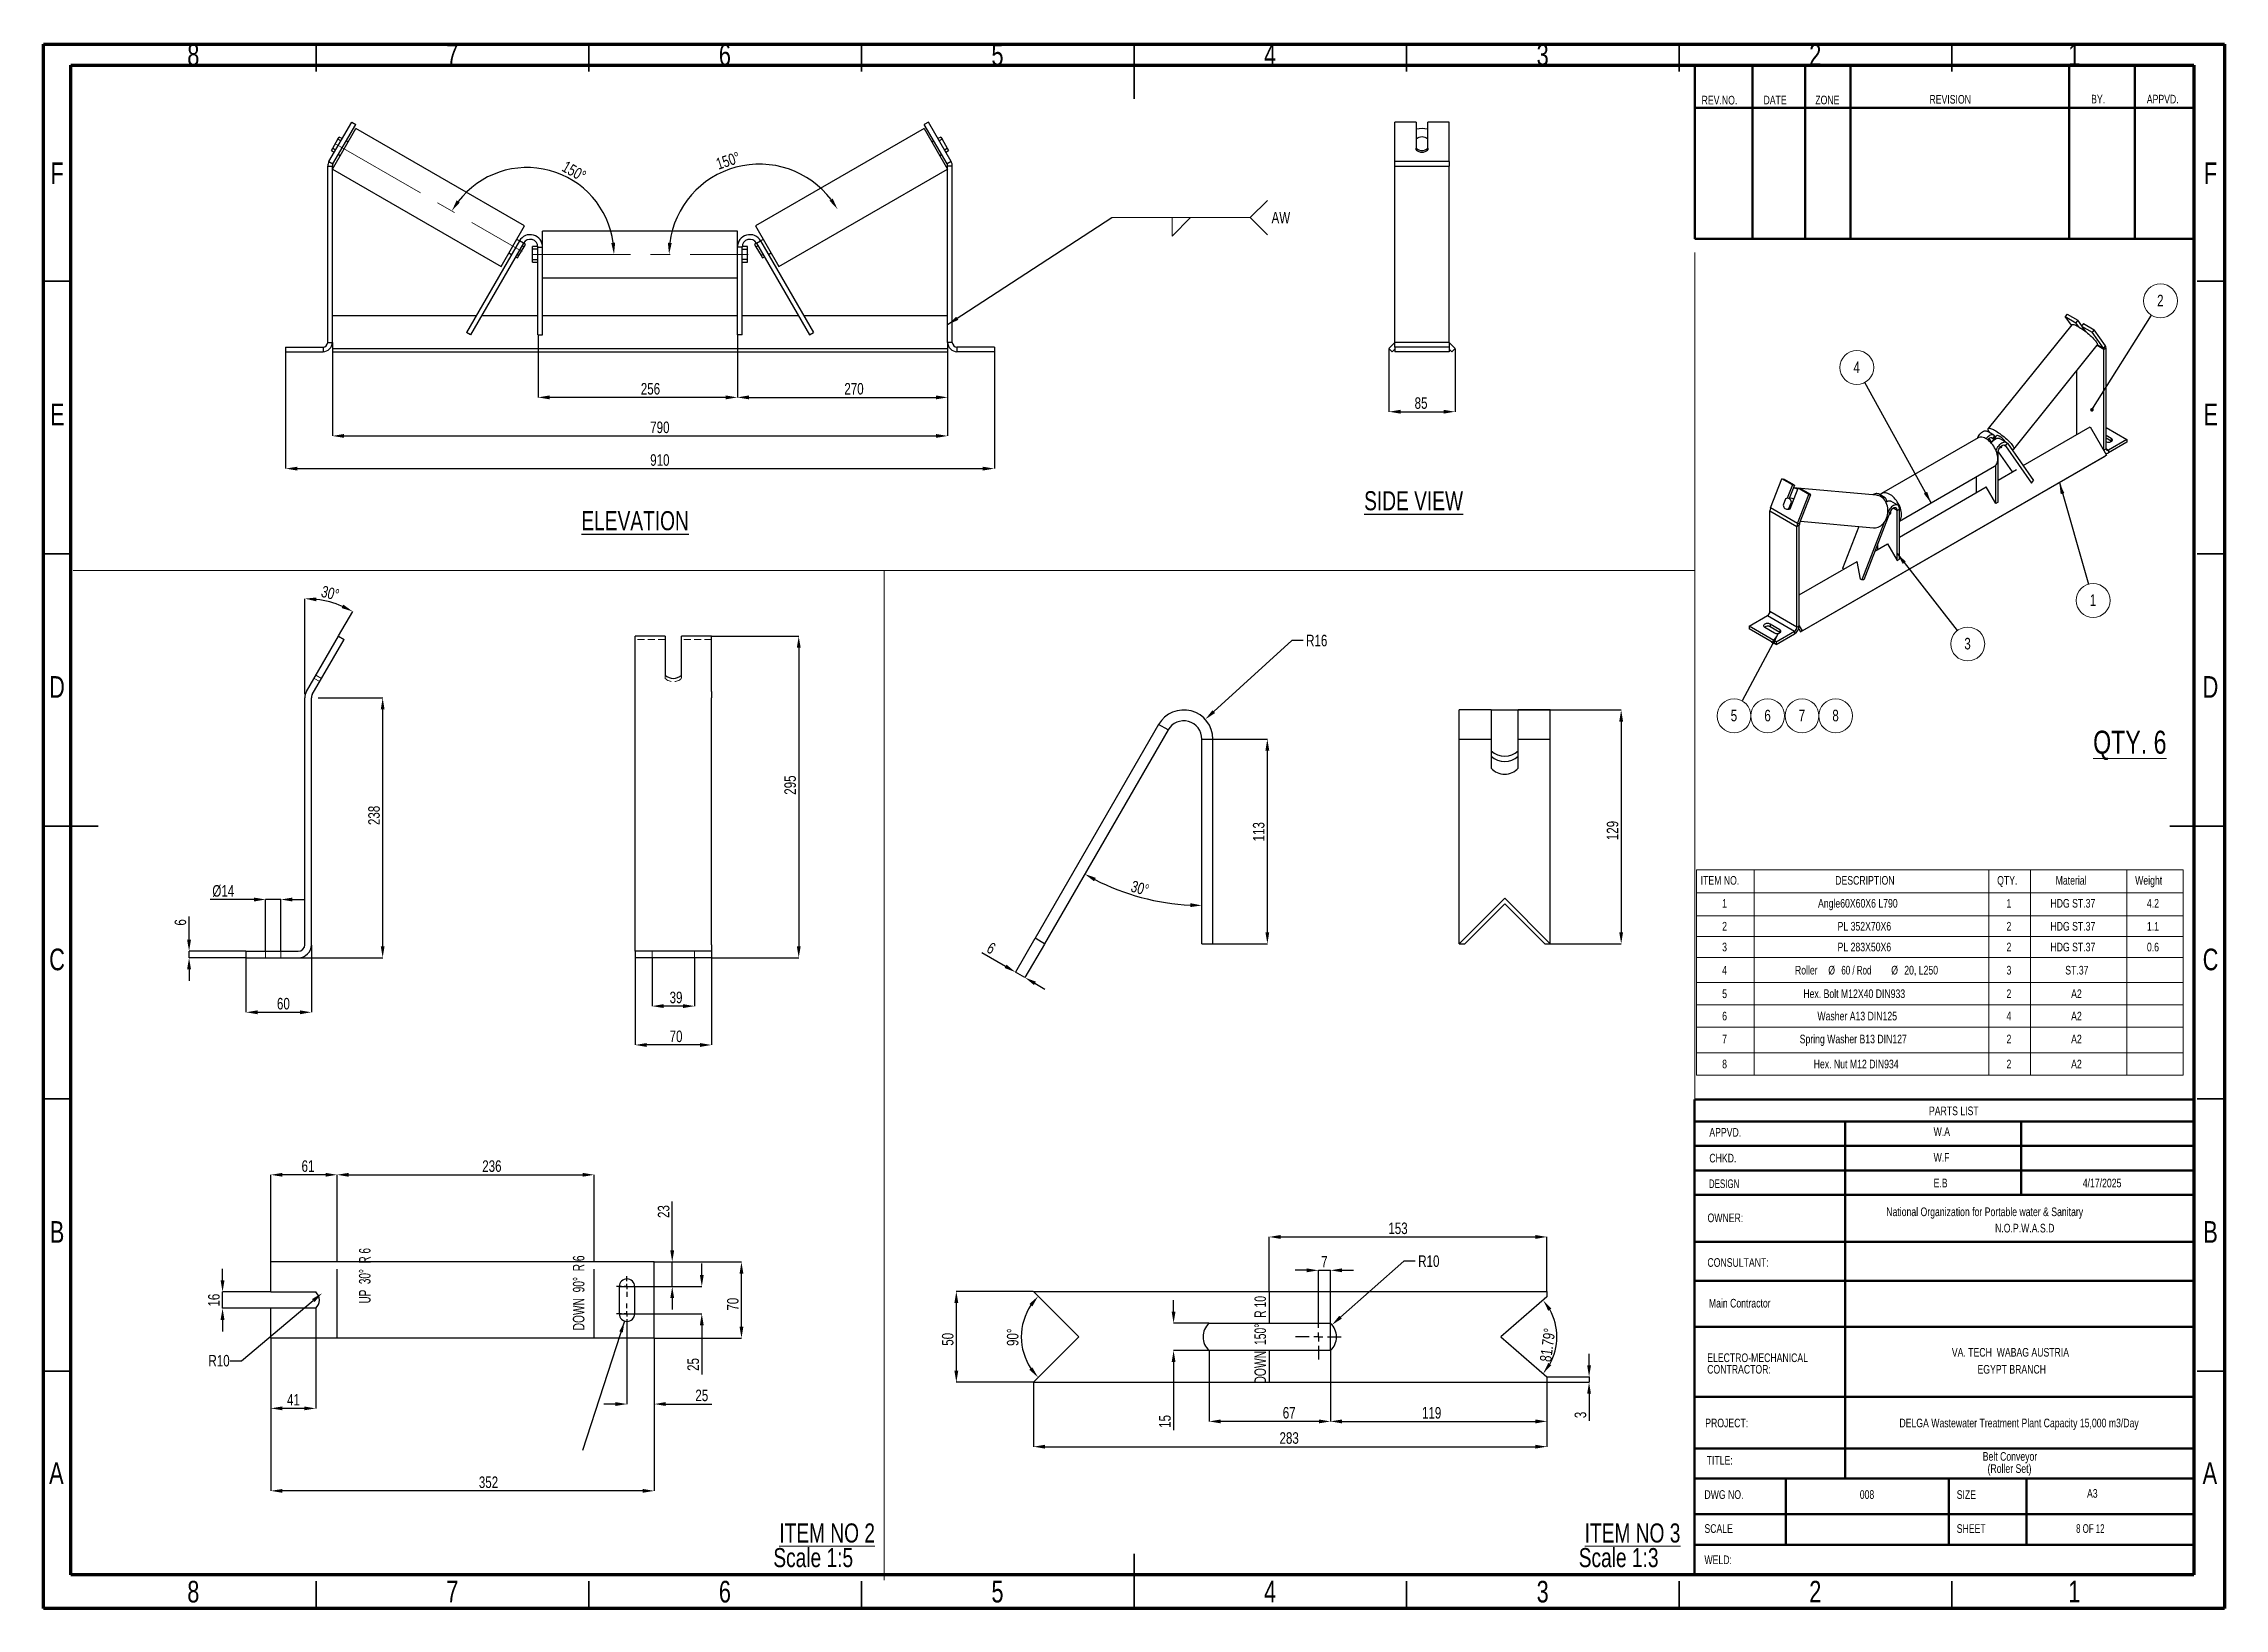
# Model space of a CAD drawing. Header units: millimetres. Extents: x 41 to 1868, y -696 to 319.
# Drawn here: x 1440.1 to 1840.1, y -323.8 to -36.7 of the extents above; entities that cross this region are included whole.
import ezdxf

# ---------------------------------------------------------------- set-up
doc = ezdxf.new("R2010")
doc.units = ezdxf.units.MM
doc.header["$PDSIZE"] = -1
doc.linetypes.add('CENTERX2', pattern=[20.32, 12.7, -2.54, 2.54, -2.54])
doc.linetypes.add('HIDDEN', pattern=[1.905, 1.27, -0.635])
doc.layers.add('BOLD', color=7, linetype='Continuous', lineweight=25)
doc.layers.add('FORMAT', color=7, linetype='Continuous')
doc.styles.add('SLDTEXTSTYLE0', font='TXT', dxfattribs={"width": 0.75})
doc.styles.add('SLDTEXTSTYLE1', font='TXT', dxfattribs={"width": 0.671875})
doc.styles.add('SLDTEXTSTYLE10', font='TXT', dxfattribs={"width": 0.6875})
doc.styles.add('SLDTEXTSTYLE13', font='TXT', dxfattribs={"width": 0.660714})
doc.styles.add('SLDTEXTSTYLE3', font='TXT', dxfattribs={"width": 0.645833})
doc.styles.add('SLDTEXTSTYLE8', font='TXT', dxfattribs={"width": 0.687299})
doc.styles.add('SLDTEXTSTYLE9', font='TXT', dxfattribs={"width": 0.678571})
doc.dimstyles.new('SLDDIMSTYLE0', dxfattribs={"dimtxt": 2.5, "dimasz": 2.116667, "dimexe": 0, "dimexo": 0.625, "dimgap": 0, "dimtad": 1, "dimdec": 0, "dimrnd": 1e-09, "dimtxsty": 'Standard', "dimsah": 1, "dimcen": 2.5, "dimazin": 3, "dimtfac": 2.116667, "dimtdec": 0, "dimtmove": 0, "dimatfit": 3, "dimfrac": 2})
doc.dimstyles.new('SLDDIMSTYLE1', dxfattribs={"dimtxt": 2.5, "dimasz": 0.651282, "dimexe": 0, "dimexo": 0.625, "dimgap": 0, "dimtad": 1, "dimdec": 0, "dimrnd": 1e-09, "dimtxsty": 'Standard', "dimblk1": 'DOT', "dimblk2": 'DOT', "dimsah": 1, "dimcen": 2.5, "dimazin": 3, "dimtfac": 0.651282, "dimtdec": 0, "dimtmove": 0, "dimatfit": 3, "dimldrblk": 'DOT', "dimfrac": 2})
doc.dimstyles.new('SLDDIMSTYLE10', dxfattribs={"dimtxt": 2.116667, "dimasz": 2.116667, "dimexe": 0, "dimexo": 0.625, "dimgap": 0.529167, "dimtad": 1, "dimdec": 0, "dimlfac": 5, "dimrnd": 1e-09, "dimzin": 12, "dimtxsty": 'SLDTEXTSTYLE0', "dimsah": 1, "dimcen": 2.5, "dimazin": 3, "dimtfac": 1, "dimtdec": 0, "dimtmove": 0, "dimatfit": 3, "dimfrac": 2, "dimtzin": 12})
doc.dimstyles.new('SLDDIMSTYLE11', dxfattribs={"dimtxt": 2.116667, "dimasz": 2.116667, "dimexe": 0, "dimexo": 0.625, "dimgap": 0.529167, "dimtad": 1, "dimdec": 0, "dimlfac": 5, "dimrnd": 1e-09, "dimzin": 12, "dimtxsty": 'SLDTEXTSTYLE0', "dimsah": 1, "dimcen": 2.5, "dimazin": 3, "dimtfac": 1, "dimtdec": 0, "dimtmove": 0, "dimatfit": 0, "dimfrac": 2, "dimtzin": 12})
doc.dimstyles.new('SLDDIMSTYLE26', dxfattribs={"dimtxt": 2.116667, "dimasz": 2.116667, "dimexe": 0, "dimexo": 0.625, "dimgap": 0.529167, "dimtad": 1, "dimdec": 0, "dimlfac": 3, "dimrnd": 1e-09, "dimzin": 12, "dimtxsty": 'SLDTEXTSTYLE0', "dimsah": 1, "dimcen": 2.5, "dimazin": 3, "dimtfac": 1, "dimtdec": 0, "dimtmove": 0, "dimatfit": 3, "dimfrac": 2, "dimtzin": 12})
doc.dimstyles.new('SLDDIMSTYLE27', dxfattribs={"dimtxt": 2.116667, "dimasz": 2.116667, "dimexe": 0, "dimexo": 0.625, "dimgap": 0.529167, "dimtad": 1, "dimdec": 0, "dimlfac": 3, "dimrnd": 1e-09, "dimzin": 12, "dimtxsty": 'SLDTEXTSTYLE0', "dimsah": 1, "dimcen": 2.5, "dimazin": 3, "dimtfac": 1, "dimtdec": 0, "dimtmove": 0, "dimatfit": 0, "dimfrac": 2, "dimtzin": 12})
doc.dimstyles.new('SLDDIMSTYLE32', dxfattribs={"dimtxt": 2.116667, "dimasz": 2.116667, "dimexe": 0, "dimexo": 0.625, "dimgap": 0.529167, "dimtad": 1, "dimdec": 0, "dimlfac": 7, "dimrnd": 1e-09, "dimzin": 12, "dimtxsty": 'SLDTEXTSTYLE0', "dimsah": 1, "dimcen": 2.5, "dimazin": 3, "dimtfac": 1, "dimtdec": 0, "dimtmove": 0, "dimatfit": 3, "dimfrac": 2, "dimtzin": 12})
doc.dimstyles.new('SLDDIMSTYLE37', dxfattribs={"dimtxt": 2.116667, "dimasz": 2.116667, "dimexe": 0, "dimexo": 0.625, "dimgap": 0.529167, "dimtad": 1, "dimlfac": 7, "dimzin": 12, "dimtxsty": 'SLDTEXTSTYLE0', "dimsah": 1, "dimcen": 2.5, "dimazin": 3, "dimtfac": 1, "dimtmove": 0, "dimatfit": 3, "dimfrac": 2, "dimtzin": 12})
doc.dimstyles.new('SLDDIMSTYLE38', dxfattribs={"dimtxt": 2.116667, "dimasz": 2.116667, "dimexe": 0, "dimexo": 0.625, "dimgap": 0.529167, "dimtad": 1, "dimlfac": 5, "dimzin": 12, "dimtxsty": 'SLDTEXTSTYLE0', "dimsah": 1, "dimcen": 2.5, "dimazin": 3, "dimtfac": 1, "dimtmove": 0, "dimatfit": 3, "dimfrac": 2, "dimtzin": 12})
doc.dimstyles.new('SLDDIMSTYLE40', dxfattribs={"dimtxt": 2.116667, "dimasz": 2.116667, "dimexe": 0, "dimexo": 0.625, "dimgap": 0.529167, "dimtad": 1, "dimdec": 0, "dimlfac": 5, "dimrnd": 1e-09, "dimzin": 12, "dimtxsty": 'SLDTEXTSTYLE0', "dimsah": 1, "dimcen": 0, "dimazin": 3, "dimtfac": 1, "dimtdec": 0, "dimtmove": 1, "dimatfit": 3, "dimfrac": 2, "dimtzin": 12})
doc.dimstyles.new('SLDDIMSTYLE41', dxfattribs={"dimtxt": 2.116667, "dimasz": 2.116667, "dimexe": 0, "dimexo": 0.625, "dimgap": 0.529167, "dimtad": 1, "dimlfac": 3, "dimzin": 12, "dimtxsty": 'SLDTEXTSTYLE0', "dimsah": 1, "dimcen": 2.5, "dimazin": 3, "dimtfac": 1, "dimtmove": 0, "dimatfit": 3, "dimfrac": 2, "dimtzin": 12})
doc.dimstyles.new('SLDDIMSTYLE42', dxfattribs={"dimtxt": 2.116667, "dimasz": 2.116667, "dimexe": 0, "dimexo": 0.625, "dimgap": 0.529167, "dimtad": 1, "dimdec": 0, "dimlfac": 3, "dimrnd": 1e-09, "dimzin": 12, "dimtxsty": 'SLDTEXTSTYLE0', "dimsah": 1, "dimcen": 0, "dimazin": 3, "dimtfac": 1, "dimtdec": 0, "dimtmove": 0, "dimatfit": 3, "dimfrac": 2, "dimtzin": 12})

msp = doc.modelspace()

# ---------------------------------------------------------------- texts
at = {"color": 7, "linetype": 'Continuous', "lineweight": 0}
for s, insert, char_height, attachment_point, style in [('8', (1467.5693, -36.7116), 3.9688, 2, 'SLDTEXTSTYLE0'), ('7', (1515.0693, -36.7116), 3.9688, 2, 'SLDTEXTSTYLE0'), ('6', (1565.0693, -36.7116), 3.9688, 2, 'SLDTEXTSTYLE0'), ('5', (1615.0693, -36.7116), 3.9688, 2, 'SLDTEXTSTYLE0'), ('4', (1665.0693, -36.7116), 3.9688, 2, 'SLDTEXTSTYLE0'), ('3', (1715.0693, -36.7116), 3.9688, 2, 'SLDTEXTSTYLE0'), ('2', (1765.0693, -36.7116), 3.9688, 2, 'SLDTEXTSTYLE0'), ('1', (1812.5693, -36.7116), 3.9688, 2, 'SLDTEXTSTYLE0'), ('REV.NO.', (1744.2254, -46.2357), 1.5875, 1, 'SLDTEXTSTYLE0'), ('DATE', (1755.5783, -46.2064), 1.5875, 1, 'SLDTEXTSTYLE0'), ('ZONE', (1765.0766, -46.2064), 1.5875, 1, 'SLDTEXTSTYLE0'), ('REVISION', (1786.0172, -46.0793), 1.5875, 1, 'SLDTEXTSTYLE0'), ('BY.', (1815.6703, -46.05), 1.5875, 1, 'SLDTEXTSTYLE0'), ('APPVD.', (1825.8813, -46.05), 1.5875, 1, 'SLDTEXTSTYLE0'), ('F', (1442.567, -58.4616), 3.9688, 2, 'SLDTEXTSTYLE0'), ('F', (1837.567, -58.4616), 3.9688, 2, 'SLDTEXTSTYLE0'), ('E', (1442.6171, -102.7116), 3.9688, 2, 'SLDTEXTSTYLE0'), ('E', (1837.6171, -102.7116), 3.9688, 2, 'SLDTEXTSTYLE0'), ('D', (1442.562, -152.7116), 3.9688, 2, 'SLDTEXTSTYLE0'), ('D', (1837.562, -152.7116), 3.9688, 2, 'SLDTEXTSTYLE0'), ('\\LQTY. 6', (1816.0412, -162.7222), 4.23333, 1, 'SLDTEXTSTYLE0'), ('C', (1442.5679, -202.7116), 3.9688, 2, 'SLDTEXTSTYLE0'), ('C', (1837.5679, -202.7116), 3.9688, 2, 'SLDTEXTSTYLE0'), ('PARTS LIST', (1785.9259, -231.6866), 1.5875, 1, 'SLDTEXTSTYLE0'), ('APPVD.', (1745.6412, -235.6221), 1.5875, 1, 'SLDTEXTSTYLE0'), ('W.A', (1786.7746, -235.4902), 1.5875, 1, 'SLDTEXTSTYLE0'), ('CHKD.', (1745.6412, -240.3558), 1.5875, 1, 'SLDTEXTSTYLE0'), ('W.F', (1786.7746, -240.2239), 1.5875, 1, 'SLDTEXTSTYLE0'), ('DESIGN', (1745.5549, -245.0576), 1.5875, 1, 'SLDTEXTSTYLE8'), ('E.B', (1786.7746, -244.9257), 1.5875, 1, 'SLDTEXTSTYLE0'), ('OWNER:', (1745.3095, -251.3157), 1.5875, 1, 'SLDTEXTSTYLE0'), ('B', (1442.5799, -252.7116), 3.9688, 2, 'SLDTEXTSTYLE0'), ('B', (1837.5799, -252.7116), 3.9688, 2, 'SLDTEXTSTYLE0'), ('CONSULTANT:', (1745.2908, -259.5106), 1.5875, 1, 'SLDTEXTSTYLE0'), ('Main Contractor', (1745.5549, -266.9769), 1.5875, 1, 'SLDTEXTSTYLE0'), ('PROJECT:', (1744.8883, -288.9581), 1.5875, 1, 'SLDTEXTSTYLE0'), ('TITLE:', (1745.1582, -295.8216), 1.5875, 1, 'SLDTEXTSTYLE0'), ('A', (1442.449, -296.9616), 3.9688, 2, 'SLDTEXTSTYLE0'), ('(Roller Set)', (1800.6974, -297.325), 1.5875, 2, 'SLDTEXTSTYLE0'), ('A', (1837.449, -296.9616), 3.9688, 2, 'SLDTEXTSTYLE0'), ('DWG NO.', (1744.7408, -302.0882), 1.5875, 1, 'SLDTEXTSTYLE0'), ('008', (1773.2324, -302.0882), 1.5875, 1, 'SLDTEXTSTYLE0'), ('SIZE', (1791.0165, -302.0882), 1.5875, 1, 'SLDTEXTSTYLE0'), ('A3', (1814.9115, -301.8838), 1.5875, 1, 'SLDTEXTSTYLE0'), ('SCALE', (1744.7408, -308.3246), 1.5875, 1, 'SLDTEXTSTYLE0'), ('SHEET', (1791.0165, -308.3246), 1.5875, 1, 'SLDTEXTSTYLE0'), ('8 OF 12', (1812.9178, -308.3246), 1.5875, 1, 'SLDTEXTSTYLE9'), ('WELD:', (1744.7408, -314.0643), 1.5875, 1, 'SLDTEXTSTYLE0'), ('8', (1467.5693, -318.7116), 3.9688, 2, 'SLDTEXTSTYLE0'), ('7', (1515.0693, -318.7116), 3.9688, 2, 'SLDTEXTSTYLE0'), ('6', (1565.0693, -318.7116), 3.9688, 2, 'SLDTEXTSTYLE0'), ('5', (1615.0693, -318.7116), 3.9688, 2, 'SLDTEXTSTYLE0'), ('4', (1665.0693, -318.7116), 3.9688, 2, 'SLDTEXTSTYLE0'), ('3', (1715.0693, -318.7116), 3.9688, 2, 'SLDTEXTSTYLE0'), ('2', (1765.0693, -318.7116), 3.9688, 2, 'SLDTEXTSTYLE0'), ('1', (1812.5693, -318.7116), 3.9688, 2, 'SLDTEXTSTYLE0')]:
    msp.add_mtext(s, dxfattribs=dict(at, insert=insert, char_height=char_height, attachment_point=attachment_point, style=style))
at = {"layer": 'BOLD', "char_height": 1.5875, "style": 'SLDTEXTSTYLE0'}
for s, insert, attachment_point in [('National Organization for Portable water & Sanitary', (1778.0928, -250.207), 1), ('Belt Conveyor', (1800.7832, -295.091), 2)]:
    msp.add_mtext(s, dxfattribs=dict(at, insert=insert, attachment_point=attachment_point))
at = {"layer": 'FORMAT', "style": 'SLDTEXTSTYLE0'}
for s, insert, char_height, attachment_point in [('\\LSIDE VIEW', (1682.3259, -118.7808), 3.5, 1), ('\\LELEVATION', (1538.7453, -122.4423), 3.5, 1), ('4/17/2025', (1814.1354, -244.9257), 1.5875, 1), ('N.O.P.W.A.S.D', (1798.0497, -253.204), 1.5875, 1), ('DELGA Wastewater Treatment Plant Capacity 15,000 m3/Day', (1802.4528, -288.9581), 1.5875, 2)]:
    msp.add_mtext(s, dxfattribs=dict(at, insert=insert, char_height=char_height, attachment_point=attachment_point))
at = {"layer": 'FORMAT', "char_height": 2.116667, "attachment_point": 2, "rotation": 90}
for s, insert, style in [('UP  30°  R 6', (1497.9529, -262.7433), 'SLDTEXTSTYLE3'), ('DOWN  90°  R 6', (1537.1878, -265.883), 'SLDTEXTSTYLE13'), ('DOWN  150°  R 10', (1662.2025, -274.4902), 'SLDTEXTSTYLE1')]:
    msp.add_mtext(s, dxfattribs=dict(at, insert=insert, style=style))

# ---------------------------------------------------------------- blocks, each defined once
blk = doc.blocks.new('SW_NOTE_0_76')
at = {"color": 0, "linetype": 'Continuous', "lineweight": 0, "char_height": 3.5, "attachment_point": 2, "style": 'SLDTEXTSTYLE0'}
for s, insert in [('\\LITEM NO 3', (13.62, 4.51)), ('Scale 1:3', (11.07, -0.01))]:
    blk.add_mtext(s, dxfattribs=dict(at, insert=insert))
blk = doc.blocks.new('SW_NOTE_0_77')
at = {"color": 0, "linetype": 'Continuous', "lineweight": 0, "char_height": 3.5, "attachment_point": 2, "style": 'SLDTEXTSTYLE0'}
for s, insert in [('\\LITEM NO 2', (13.62, 4.51)), ('Scale 1:5', (11.07, -0.01))]:
    blk.add_mtext(s, dxfattribs=dict(at, insert=insert))
blk = doc.blocks.new('SW_NOTE_0_78')
at = {"color": 0, "linetype": 'Continuous', "lineweight": 0, "char_height": 1.5875, "attachment_point": 1, "style": 'SLDTEXTSTYLE0'}
for s, insert in [('ELECTRO-MECHANICAL', (0, 2.05)), ('CONTRACTOR:', (0, -0.07))]:
    blk.add_mtext(s, dxfattribs=dict(at, insert=insert))
blk = doc.blocks.new('SW_NOTE_0_79')
at = {"layer": 'BOLD', "color": 0, "char_height": 1.5875, "attachment_point": 2, "style": 'SLDTEXTSTYLE0'}
for s, insert in [('VA. TECH  WABAG AUSTRIA', (13.44, 2.05)), ('EGYPT BRANCH', (13.68, -1.07))]:
    blk.add_mtext(s, dxfattribs=dict(at, insert=insert))
blk = doc.blocks.new('SW_TABLEANNOTATION_4')
at = {"color": 0, "linetype": 'Continuous', "lineweight": 18}
for p, q in [((0, 0), (0, -4.21)), ((0, 0), (10.55, 0)), ((10.55, 0), (10.55, -4.21)), ((10.55, 0), (53.6, 0)), ((53.6, 0), (53.6, -4.21)), ((53.6, 0), (61.25, 0)), ((61.25, 0), (61.25, -4.21)), ((61.25, 0), (78.89, 0)), ((78.89, 0), (78.89, -4.21)), ((78.89, 0), (89.24, 0)), ((89.24, 0), (89.24, -4.21)), ((0, -4.21), (10.55, -4.21)), ((0, -4.21), (0, -8.43)), ((10.55, -4.21), (53.6, -4.21)), ((10.55, -4.21), (10.55, -8.43)), ((53.6, -4.21), (61.25, -4.21)), ((53.6, -4.21), (53.6, -8.43)), ((61.25, -4.21), (78.89, -4.21)), ((61.25, -4.21), (61.25, -8.43)), ((78.89, -4.21), (89.24, -4.21)), ((78.89, -4.21), (78.89, -8.43)), ((89.24, -4.21), (89.24, -8.43)), ((0, -8.43), (0, -12.24)), ((0, -8.43), (10.55, -8.43)), ((10.55, -8.43), (10.55, -12.24)), ((10.55, -8.43), (53.6, -8.43)), ((53.6, -8.43), (53.6, -12.24)), ((53.6, -8.43), (61.25, -8.43)), ((61.25, -8.43), (61.25, -12.24)), ((61.25, -8.43), (78.89, -8.43)), ((78.89, -8.43), (78.89, -12.24)), ((78.89, -8.43), (89.24, -8.43)), ((89.24, -8.43), (89.24, -12.24)), ((0, -12.24), (0, -16.05)), ((0, -12.24), (10.55, -12.24)), ((10.55, -12.24), (10.55, -16.05)), ((10.55, -12.24), (53.6, -12.24)), ((53.6, -12.24), (53.6, -16.05)), ((53.6, -12.24), (61.25, -12.24)), ((61.25, -12.24), (61.25, -16.05)), ((61.25, -12.24), (78.89, -12.24)), ((78.89, -12.24), (78.89, -16.05)), ((78.89, -12.24), (89.24, -12.24)), ((89.24, -12.24), (89.24, -16.05)), ((0, -16.05), (0, -20.67)), ((0, -16.05), (10.55, -16.05)), ((10.55, -16.05), (10.55, -20.67)), ((10.55, -16.05), (53.6, -16.05)), ((53.6, -16.05), (53.6, -20.67)), ((53.6, -16.05), (61.25, -16.05)), ((61.25, -16.05), (61.25, -20.67)), ((61.25, -16.05), (78.89, -16.05)), ((78.89, -16.05), (78.89, -20.67)), ((78.89, -16.05), (89.24, -16.05)), ((89.24, -16.05), (89.24, -20.67)), ((0, -20.67), (0, -24.77)), ((0, -20.67), (10.55, -20.67)), ((10.55, -20.67), (10.55, -24.77)), ((10.55, -20.67), (53.6, -20.67)), ((53.6, -20.67), (53.6, -24.77)), ((53.6, -20.67), (61.25, -20.67)), ((61.25, -20.67), (61.25, -24.77)), ((61.25, -20.67), (78.89, -20.67)), ((78.89, -20.67), (78.89, -24.77)), ((78.89, -20.67), (89.24, -20.67)), ((89.24, -20.67), (89.24, -24.77)), ((0, -24.77), (0, -28.87)), ((0, -24.77), (10.55, -24.77)), ((10.55, -24.77), (10.55, -28.87)), ((10.55, -24.77), (53.6, -24.77)), ((53.6, -24.77), (53.6, -28.87)), ((53.6, -24.77), (61.25, -24.77)), ((61.25, -24.77), (61.25, -28.87)), ((61.25, -24.77), (78.89, -24.77)), ((78.89, -24.77), (78.89, -28.87)), ((78.89, -24.77), (89.24, -24.77)), ((89.24, -24.77), (89.24, -28.87)), ((0, -28.87), (0, -33.57)), ((0, -28.87), (10.55, -28.87)), ((10.55, -28.87), (10.55, -33.57)), ((10.55, -28.87), (53.6, -28.87)), ((53.6, -28.87), (53.6, -33.57)), ((53.6, -28.87), (61.25, -28.87)), ((61.25, -28.87), (61.25, -33.57)), ((61.25, -28.87), (78.89, -28.87)), ((78.89, -28.87), (78.89, -33.57)), ((78.89, -28.87), (89.24, -28.87)), ((89.24, -28.87), (89.24, -33.57)), ((0, -33.57), (0, -37.66)), ((0, -33.57), (10.55, -33.57)), ((10.55, -33.57), (10.55, -37.66)), ((10.55, -33.57), (53.6, -33.57)), ((53.6, -33.57), (53.6, -37.66)), ((53.6, -33.57), (61.25, -33.57)), ((61.25, -33.57), (61.25, -37.66)), ((61.25, -33.57), (78.89, -33.57)), ((78.89, -33.57), (78.89, -37.66)), ((78.89, -33.57), (89.24, -33.57)), ((89.24, -33.57), (89.24, -37.66)), ((0, -37.66), (10.55, -37.66)), ((10.55, -37.66), (53.6, -37.66)), ((53.6, -37.66), (61.25, -37.66)), ((61.25, -37.66), (78.89, -37.66)), ((78.89, -37.66), (89.24, -37.66))]:
    blk.add_line(p, q, dxfattribs=at)
at = {"color": 0, "linetype": 'Continuous', "lineweight": 0, "attachment_point": 1}
for s, insert, char_height, style in [('ITEM NO.', (0.75, -1.12), 1.587, 'SLDTEXTSTYLE0'), ('DESCRIPTION', (25.43, -1.12), 1.5875, 'SLDTEXTSTYLE0'), ('QTY.', (55.13, -1.12), 1.587, 'SLDTEXTSTYLE0'), ('Material', (65.86, -1.12), 1.587, 'SLDTEXTSTYLE0'), ('Weight', (80.44, -1.12), 1.587, 'SLDTEXTSTYLE0'), ('1', (4.69, -5.33), 1.59, 'SLDTEXTSTYLE0'), ('Angle60X60X6 L790', (22.27, -5.33), 1.5875, 'SLDTEXTSTYLE0'), ('1', (56.84, -5.33), 1.59, 'SLDTEXTSTYLE0'), ('HDG ST.37', (64.9, -5.33), 1.587, 'SLDTEXTSTYLE0'), ('4.2', (82.6, -5.33), 1.587, 'SLDTEXTSTYLE0'), ('2', (4.69, -9.54), 1.59, 'SLDTEXTSTYLE0'), ('PL 352X70X6', (25.86, -9.54), 1.5875, 'SLDTEXTSTYLE0'), ('2', (56.84, -9.54), 1.59, 'SLDTEXTSTYLE0'), ('HDG ST.37', (64.9, -9.54), 1.587, 'SLDTEXTSTYLE0'), ('1.1', (82.6, -9.54), 1.587, 'SLDTEXTSTYLE0'), ('3', (4.69, -13.35), 1.59, 'SLDTEXTSTYLE0'), ('PL 283X50X6', (25.86, -13.35), 1.5875, 'SLDTEXTSTYLE0'), ('2', (56.84, -13.35), 1.59, 'SLDTEXTSTYLE0'), ('HDG ST.37', (64.9, -13.35), 1.587, 'SLDTEXTSTYLE0'), ('0.6', (82.6, -13.35), 1.587, 'SLDTEXTSTYLE0'), ('4', (4.69, -17.6), 1.59, 'SLDTEXTSTYLE0'), ('Roller', (18.04, -17.6), 1.587, 'SLDTEXTSTYLE0'), ('%%c', (24.15, -17.6), 1.587, 'SLDTEXTSTYLE0'), ('60 / Rod', (26.55, -17.6), 1.587, 'SLDTEXTSTYLE10'), ('%%c', (35.7, -17.6), 1.587, 'SLDTEXTSTYLE0'), ('20, L250', (38.09, -17.6), 1.587, 'SLDTEXTSTYLE0'), ('3', (56.84, -17.6), 1.59, 'SLDTEXTSTYLE0'), ('ST.37', (67.63, -17.6), 1.587, 'SLDTEXTSTYLE0'), ('5', (4.69, -21.92), 1.59, 'SLDTEXTSTYLE0'), ('Hex. Bolt M12X40 DIN933', (19.58, -21.92), 1.5875, 'SLDTEXTSTYLE0'), ('2', (56.84, -21.92), 1.59, 'SLDTEXTSTYLE0'), ('A2', (68.7, -21.92), 1.587, 'SLDTEXTSTYLE0'), ('6', (4.69, -26.02), 1.59, 'SLDTEXTSTYLE0'), ('Washer A13 DIN125', (22.16, -26.02), 1.5875, 'SLDTEXTSTYLE0'), ('4', (56.84, -26.02), 1.59, 'SLDTEXTSTYLE0'), ('A2', (68.7, -26.02), 1.587, 'SLDTEXTSTYLE0'), ('7', (4.69, -30.23), 1.59, 'SLDTEXTSTYLE0'), ('Spring Washer B13 DIN127', (18.91, -30.23), 1.5875, 'SLDTEXTSTYLE0'), ('2', (56.84, -30.23), 1.59, 'SLDTEXTSTYLE0'), ('A2', (68.7, -30.23), 1.587, 'SLDTEXTSTYLE0'), ('8', (4.69, -34.82), 1.59, 'SLDTEXTSTYLE0'), ('Hex. Nut M12 DIN934', (21.48, -34.82), 1.5875, 'SLDTEXTSTYLE0'), ('2', (56.84, -34.82), 1.59, 'SLDTEXTSTYLE0'), ('A2', (68.7, -34.82), 1.587, 'SLDTEXTSTYLE0')]:
    blk.add_mtext(s, dxfattribs=dict(at, insert=insert, char_height=char_height, style=style))
blk = doc.blocks.new('SW_NOTE_0_80')
at = {"color": 0, "linetype": 'Continuous', "lineweight": 0}
blk.add_circle((-1.5, 2.73), 3.11, dxfattribs=at)
at = {"color": 0, "linetype": 'Continuous', "lineweight": 0, "insert": (-1.52, 3.85), "char_height": 2.12, "attachment_point": 2, "style": 'SLDTEXTSTYLE0'}
blk.add_mtext('4', dxfattribs=at)
blk = doc.blocks.new('SW_NOTE_0_81')
at = {"color": 0, "linetype": 'Continuous', "lineweight": 0}
blk.add_circle((1.66, 2.64), 3.11, dxfattribs=at)
at = {"color": 0, "linetype": 'Continuous', "lineweight": 0, "insert": (1.64, 3.76), "char_height": 2.12, "attachment_point": 2, "style": 'SLDTEXTSTYLE0'}
blk.add_mtext('2', dxfattribs=at)
blk = doc.blocks.new('_Dot')
at = {"color": 0, "linetype": 'ByBlock', "lineweight": -2}
blk.add_line((-0.5, 0), (-1, 0), dxfattribs=at)
at = {"color": 0, "linetype": 'ByBlock', "const_width": 0.5}
blk.add_lwpolyline([(-0.25, 0, 1), (0.25, 0, 1)], format="xyb", close=True, dxfattribs=at)
blk = doc.blocks.new('SW_NOTE_0_82')
at = {"color": 0, "linetype": 'Continuous', "lineweight": 0}
blk.add_circle((0.86, -2.99), 3.11, dxfattribs=at)
at = {"color": 0, "linetype": 'Continuous', "lineweight": 0, "insert": (0.84, -1.87), "char_height": 2.12, "attachment_point": 2, "style": 'SLDTEXTSTYLE0'}
blk.add_mtext('1', dxfattribs=at)
blk = doc.blocks.new('SW_NOTE_0_83')
at = {"color": 0, "linetype": 'Continuous', "lineweight": 0}
blk.add_circle((1.92, -2.45), 3.11, dxfattribs=at)
at = {"color": 0, "linetype": 'Continuous', "lineweight": 0, "insert": (1.89, -1.33), "char_height": 2.12, "attachment_point": 2, "style": 'SLDTEXTSTYLE0'}
blk.add_mtext('3', dxfattribs=at)
blk = doc.blocks.new('*D925')
at = {"layer": 'Defpoints', "color": 0}
for p in [(1493.5, -54.96), (1526.02, -59.63), (1527.89, -74.81), (1529.64, -75.33), (1569.36, -75.33)]:
    blk.add_point(p, dxfattribs=at)
at = {"layer": 'FORMAT', "color": 0, "lineweight": -2}
blk.add_arc((1528.79, -75.33), 15.94, 7.6142, 142.3858, dxfattribs=at)
at = {"layer": 'FORMAT', "color": 0}
for points in [[(1516.45, -65.8), (1515.87, -65.41), (1514.98, -67.36)], [(1544.94, -73.19), (1544.23, -73.24), (1544.73, -75.33)]]:
    blk.add_solid(points, dxfattribs=at)
at = {"layer": 'FORMAT', "color": 0, "insert": (1536.04, -58.07), "char_height": 2.117, "attachment_point": 1, "rotation": 330.3076, "style": 'SLDTEXTSTYLE0'}
blk.add_mtext('\\A1;150°', dxfattribs=at)
blk = doc.blocks.new('*D926')
at = {"layer": 'Defpoints', "color": 0}
for p in [(1606.22, -55.22), (1574.26, -59.02), (1529.64, -75.33), (1569.36, -75.33), (1571.83, -75.08)]:
    blk.add_point(p, dxfattribs=at)
at = {"layer": 'FORMAT', "color": 0, "lineweight": -2}
blk.add_arc((1571.39, -75.33), 16.56, 37.3285, 172.6715, dxfattribs=at)
at = {"layer": 'FORMAT', "color": 0}
for points in [[(1584.85, -65.09), (1584.26, -65.48), (1585.73, -67.05)], [(1555.32, -73.24), (1554.61, -73.2), (1554.83, -75.33)]]:
    blk.add_solid(points, dxfattribs=at)
at = {"layer": 'FORMAT', "color": 0, "insert": (1563.22, -57.8), "char_height": 2.117, "attachment_point": 1, "rotation": 18.3062, "style": 'SLDTEXTSTYLE0'}
blk.add_mtext('\\A1;150°', dxfattribs=at)
blk = doc.blocks.new('*D927')
at = {"layer": 'Defpoints', "color": 0}
for p in [(1484.5, -93.19), (1614.5, -93.19), (1614.5, -114.64)]:
    blk.add_point(p, dxfattribs=at)
at = {"layer": 'FORMAT', "color": 0, "lineweight": -2}
for p, q in [((1484.5, -93.25), (1484.5, -114.64)), ((1614.5, -93.25), (1614.5, -114.64)), ((1486.62, -114.64), (1612.38, -114.64))]:
    blk.add_line(p, q, dxfattribs=at)
at = {"layer": 'FORMAT', "color": 0}
for points in [[(1486.62, -114.29), (1486.62, -114.99), (1484.5, -114.64)], [(1612.38, -114.29), (1612.38, -114.99), (1614.5, -114.64)]]:
    blk.add_solid(points, dxfattribs=at)
at = {"layer": 'FORMAT', "color": 0, "insert": (1553.14, -112), "char_height": 2.117, "attachment_point": 2, "style": 'SLDTEXTSTYLE0'}
blk.add_mtext('\\A1;910', dxfattribs=at)
blk = doc.blocks.new('*D928')
at = {"layer": 'Defpoints', "color": 0}
for p in [(1493.07, -92.58), (1605.93, -92.58), (1605.93, -108.64)]:
    blk.add_point(p, dxfattribs=at)
at = {"layer": 'FORMAT', "color": 0, "lineweight": -2}
for p, q in [((1493.07, -92.64), (1493.07, -108.64)), ((1605.93, -92.64), (1605.93, -108.64)), ((1495.19, -108.64), (1603.81, -108.64))]:
    blk.add_line(p, q, dxfattribs=at)
at = {"layer": 'FORMAT', "color": 0}
for points in [[(1495.19, -108.29), (1495.19, -108.99), (1493.07, -108.64)], [(1603.81, -108.29), (1603.81, -108.99), (1605.93, -108.64)]]:
    blk.add_solid(points, dxfattribs=at)
at = {"layer": 'FORMAT', "color": 0, "insert": (1553.14, -106), "char_height": 2.117, "attachment_point": 2, "style": 'SLDTEXTSTYLE0'}
blk.add_mtext('\\A1;790', dxfattribs=at)
blk = doc.blocks.new('*D929')
at = {"layer": 'Defpoints', "color": 0}
for p in [(1567.36, -90.09), (1605.93, -92.58), (1605.93, -101.57)]:
    blk.add_point(p, dxfattribs=at)
at = {"layer": 'FORMAT', "color": 0, "lineweight": -2}
for p, q in [((1567.36, -90.15), (1567.36, -101.57)), ((1605.93, -92.64), (1605.93, -101.57)), ((1569.47, -101.57), (1603.81, -101.57))]:
    blk.add_line(p, q, dxfattribs=at)
at = {"layer": 'FORMAT', "color": 0}
for points in [[(1569.47, -101.22), (1569.47, -101.92), (1567.36, -101.57)], [(1603.81, -101.22), (1603.81, -101.92), (1605.93, -101.57)]]:
    blk.add_solid(points, dxfattribs=at)
at = {"layer": 'FORMAT', "color": 0, "insert": (1588.75, -98.93), "char_height": 2.117, "attachment_point": 2, "style": 'SLDTEXTSTYLE0'}
blk.add_mtext('\\A1;270', dxfattribs=at)
blk = doc.blocks.new('*D930')
at = {"layer": 'Defpoints', "color": 0}
for p in [(1530.79, -90.09), (1567.36, -90.09), (1530.79, -101.57)]:
    blk.add_point(p, dxfattribs=at)
at = {"layer": 'FORMAT', "color": 0, "lineweight": -2}
for p, q in [((1530.79, -90.15), (1530.79, -101.57)), ((1567.36, -90.15), (1567.36, -101.57)), ((1565.24, -101.57), (1532.9, -101.57))]:
    blk.add_line(p, q, dxfattribs=at)
at = {"layer": 'FORMAT', "color": 0}
for points in [[(1532.9, -101.22), (1532.9, -101.92), (1530.79, -101.57)], [(1565.24, -101.22), (1565.24, -101.92), (1567.36, -101.57)]]:
    blk.add_solid(points, dxfattribs=at)
at = {"layer": 'FORMAT', "color": 0, "insert": (1551.42, -98.93), "char_height": 2.117, "attachment_point": 2, "style": 'SLDTEXTSTYLE0'}
blk.add_mtext('\\A1;256', dxfattribs=at)
blk = doc.blocks.new('SW_NOTE_0_84')
at = {"color": 0, "linetype": 'Continuous', "lineweight": 0}
blk.add_circle((-1.47, -2.75), 3.11, dxfattribs=at)
at = {"color": 0, "linetype": 'Continuous', "lineweight": 0, "insert": (-1.49, -1.62), "char_height": 2.12, "attachment_point": 2, "style": 'SLDTEXTSTYLE0'}
blk.add_mtext('5', dxfattribs=at)
blk = doc.blocks.new('SW_NOTE_0_85')
at = {"color": 0, "linetype": 'Continuous', "lineweight": 0}
blk.add_circle((0.78, 1.61), 3.11, dxfattribs=at)
at = {"color": 0, "linetype": 'Continuous', "lineweight": 0, "insert": (0.76, 2.73), "char_height": 2.12, "attachment_point": 2, "style": 'SLDTEXTSTYLE0'}
blk.add_mtext('6', dxfattribs=at)
blk = doc.blocks.new('SW_NOTE_0_86')
at = {"color": 0, "linetype": 'Continuous', "lineweight": 0}
blk.add_circle((0.78, 1.61), 3.11, dxfattribs=at)
at = {"color": 0, "linetype": 'Continuous', "lineweight": 0, "insert": (0.76, 2.73), "char_height": 2.12, "attachment_point": 2, "style": 'SLDTEXTSTYLE0'}
blk.add_mtext('7', dxfattribs=at)
blk = doc.blocks.new('SW_NOTE_0_87')
at = {"color": 0, "linetype": 'Continuous', "lineweight": 0}
blk.add_circle((0.78, 1.61), 3.11, dxfattribs=at)
at = {"color": 0, "linetype": 'Continuous', "lineweight": 0, "insert": (0.76, 2.73), "char_height": 2.12, "attachment_point": 2, "style": 'SLDTEXTSTYLE0'}
blk.add_mtext('8', dxfattribs=at)
blk = doc.blocks.new('SW_SYMBOL_AWLD_FILL')
at = {"color": 0, "linetype": 'Continuous', "lineweight": 0}
for p, q in [((0, 0), (0, 1250)), ((0, 1250), (1250, 0)), ((1250, 0), (0, 0))]:
    blk.add_line(p, q, dxfattribs=at)
blk = doc.blocks.new('SW_WELDSYMBOL_10')
at = {"color": 0, "linetype": 'Continuous', "lineweight": 0}
for p, q in [((25.4, 0), (0, 0)), ((28.55, 3.15), (25.4, 0)), ((28.55, -3.15), (25.4, 0))]:
    blk.add_line(p, q, dxfattribs=at)
at = {"color": 0, "linetype": 'Continuous', "lineweight": 0, "extrusion": (0, 0, -1), "xscale": 0.0027037109, "yscale": 0.0027037109, "zscale": 0.0027037109, "rotation": 180}
blk.add_blockref('SW_SYMBOL_AWLD_FILL', (-11.09, -0.01), dxfattribs=at)
at = {"color": 0, "linetype": 'Continuous', "lineweight": 0, "insert": (29.32, 1.05), "char_height": 2.117, "attachment_point": 1, "style": 'SLDTEXTSTYLE0'}
blk.add_mtext('AW', dxfattribs=at)
blk = doc.blocks.new('*D931')
at = {"layer": 'Defpoints', "color": 0}
for p in [(1686.88, -92.58), (1699, -92.58), (1699, -104.2)]:
    blk.add_point(p, dxfattribs=at)
at = {"layer": 'FORMAT', "color": 0, "lineweight": -2}
for p, q in [((1686.88, -92.64), (1686.88, -104.2)), ((1699, -92.64), (1699, -104.2)), ((1689, -104.2), (1696.88, -104.2))]:
    blk.add_line(p, q, dxfattribs=at)
at = {"layer": 'FORMAT', "color": 0}
for points in [[(1689, -103.85), (1689, -104.55), (1686.88, -104.2)], [(1696.88, -103.85), (1696.88, -104.55), (1699, -104.2)]]:
    blk.add_solid(points, dxfattribs=at)
at = {"layer": 'FORMAT', "color": 0, "insert": (1692.76, -101.55), "char_height": 2.117, "attachment_point": 2, "style": 'SLDTEXTSTYLE0'}
blk.add_mtext('\\A1;85', dxfattribs=at)
blk = doc.blocks.new('*D932')
at = {"layer": 'Defpoints', "color": 0}
for p in [(1489.23, -201.99), (1477.23, -204.39), (1489.23, -214.39)]:
    blk.add_point(p, dxfattribs=at)
at = {"layer": 'FORMAT', "color": 0, "lineweight": -2}
for p, q in [((1489.23, -202.06), (1489.23, -214.39)), ((1477.23, -204.46), (1477.23, -214.39)), ((1479.34, -214.39), (1487.11, -214.39))]:
    blk.add_line(p, q, dxfattribs=at)
at = {"layer": 'FORMAT', "color": 0}
for points in [[(1479.34, -214.04), (1479.34, -214.75), (1477.23, -214.39)], [(1487.11, -214.04), (1487.11, -214.75), (1489.23, -214.39)]]:
    blk.add_solid(points, dxfattribs=at)
at = {"layer": 'FORMAT', "color": 0, "insert": (1484.09, -211.75), "char_height": 2.117, "attachment_point": 2, "style": 'SLDTEXTSTYLE0'}
blk.add_mtext('\\A1;60', dxfattribs=at)
blk = doc.blocks.new('*D933')
at = {"layer": 'Defpoints', "color": 0}
for p in [(1477.23, -203.19), (1466.79, -204.39), (1477.23, -204.39)]:
    blk.add_point(p, dxfattribs=at)
at = {"layer": 'FORMAT', "color": 0, "lineweight": -2}
for p, q in [((1466.79, -201.08), (1466.79, -196.84)), ((1477.17, -203.19), (1466.79, -203.19)), ((1466.79, -204.39), (1466.79, -203.19)), ((1477.17, -204.39), (1466.79, -204.39)), ((1466.79, -206.51), (1466.79, -208.63))]:
    blk.add_line(p, q, dxfattribs=at)
at = {"layer": 'FORMAT', "color": 0}
for points in [[(1466.43, -201.08), (1467.14, -201.08), (1466.79, -203.19)], [(1466.43, -206.51), (1467.14, -206.51), (1466.79, -204.39)]]:
    blk.add_solid(points, dxfattribs=at)
at = {"layer": 'FORMAT', "color": 0, "insert": (1464.14, -197.9), "char_height": 2.117, "attachment_point": 2, "rotation": 90, "style": 'SLDTEXTSTYLE0'}
blk.add_mtext('\\A1;6', dxfattribs=at)
blk = doc.blocks.new('*D934')
at = {"layer": 'Defpoints', "color": 0}
for p in [(1494.04, -139.56), (1494.19, -145.4), (1488.35, -155.51), (1488.03, -156.71), (1488.03, -201.99)]:
    blk.add_point(p, dxfattribs=at)
at = {"layer": 'FORMAT', "color": 0, "lineweight": -2}
for p, q in [((1488.03, -156.01), (1488.03, -138.5)), ((1494.22, -145.35), (1496.81, -140.85))]:
    blk.add_line(p, q, dxfattribs=at)
blk.add_arc((1488.03, -156.07), 17.57, 66.9063, 83.0937, dxfattribs=at)
at = {"layer": 'FORMAT', "color": 0}
for points in [[(1490.12, -138.98), (1490.16, -138.28), (1488.03, -138.5)], [(1495.08, -139.59), (1494.76, -140.22), (1496.81, -140.85)]]:
    blk.add_solid(points, dxfattribs=at)
at = {"layer": 'FORMAT', "color": 0, "insert": (1491.39, -136.06), "char_height": 2.117, "attachment_point": 1, "rotation": 345.608, "style": 'SLDTEXTSTYLE0'}
blk.add_mtext('\\A1;30°', dxfattribs=at)
blk = doc.blocks.new('*D935')
at = {"layer": 'Defpoints', "color": 0}
for p in [(1480.83, -193.7), (1480.83, -203.19), (1483.63, -203.19)]:
    blk.add_point(p, dxfattribs=at)
at = {"layer": 'FORMAT', "color": 0, "lineweight": -2}
for p, q in [((1478.71, -193.7), (1470.68, -193.7)), ((1480.83, -203.13), (1480.83, -193.7)), ((1483.63, -193.7), (1480.83, -193.7)), ((1483.63, -203.13), (1483.63, -193.7)), ((1485.74, -193.7), (1487.86, -193.7))]:
    blk.add_line(p, q, dxfattribs=at)
at = {"layer": 'FORMAT', "color": 0}
for points in [[(1478.71, -193.35), (1478.71, -194.06), (1480.83, -193.7)], [(1485.74, -193.35), (1485.74, -194.06), (1483.63, -193.7)]]:
    blk.add_solid(points, dxfattribs=at)
at = {"layer": 'FORMAT', "color": 0, "insert": (1473.06, -191.06), "char_height": 2.117, "attachment_point": 2, "style": 'SLDTEXTSTYLE0'}
blk.add_mtext('\\A1;%%c14', dxfattribs=at)
blk = doc.blocks.new('*D936')
at = {"layer": 'Defpoints', "color": 0}
for p in [(1490.43, -156.71), (1502.3, -156.71), (1486.83, -204.39)]:
    blk.add_point(p, dxfattribs=at)
at = {"layer": 'FORMAT', "color": 0, "lineweight": -2}
for p, q in [((1490.49, -156.71), (1502.3, -156.71)), ((1502.3, -202.28), (1502.3, -158.83)), ((1486.89, -204.39), (1502.3, -204.39))]:
    blk.add_line(p, q, dxfattribs=at)
at = {"layer": 'FORMAT', "color": 0}
for points in [[(1501.95, -158.83), (1502.65, -158.83), (1502.3, -156.71)], [(1501.95, -202.28), (1502.65, -202.28), (1502.3, -204.39)]]:
    blk.add_solid(points, dxfattribs=at)
at = {"layer": 'FORMAT', "color": 0, "insert": (1499.65, -178.27), "char_height": 2.117, "attachment_point": 2, "rotation": 90, "style": 'SLDTEXTSTYLE0'}
blk.add_mtext('\\A1;238', dxfattribs=at)
blk = doc.blocks.new('*D937')
at = {"layer": 'Defpoints', "color": 0}
for p in [(1481.78, -244.21), (1481.78, -260.21), (1493.93, -260.21)]:
    blk.add_point(p, dxfattribs=at)
at = {"layer": 'FORMAT', "color": 0, "lineweight": -2}
for p, q in [((1481.78, -260.15), (1481.78, -244.21)), ((1491.82, -244.21), (1483.9, -244.21)), ((1493.93, -260.15), (1493.93, -244.21))]:
    blk.add_line(p, q, dxfattribs=at)
at = {"layer": 'FORMAT', "color": 0}
for points in [[(1483.9, -243.86), (1483.9, -244.56), (1481.78, -244.21)], [(1491.82, -243.86), (1491.82, -244.56), (1493.93, -244.21)]]:
    blk.add_solid(points, dxfattribs=at)
at = {"layer": 'FORMAT', "color": 0, "insert": (1488.6, -241.56), "char_height": 2.117, "attachment_point": 2, "style": 'SLDTEXTSTYLE0'}
blk.add_mtext('\\A1;61', dxfattribs=at)
blk = doc.blocks.new('*D938')
at = {"layer": 'Defpoints', "color": 0}
for p in [(1541.1, -244.21), (1493.93, -260.21), (1541.1, -260.21)]:
    blk.add_point(p, dxfattribs=at)
at = {"layer": 'FORMAT', "color": 0, "lineweight": -2}
for p, q in [((1493.93, -260.15), (1493.93, -244.21)), ((1496.05, -244.21), (1538.98, -244.21)), ((1541.1, -260.15), (1541.1, -244.21))]:
    blk.add_line(p, q, dxfattribs=at)
at = {"layer": 'FORMAT', "color": 0}
for points in [[(1496.05, -243.86), (1496.05, -244.56), (1493.93, -244.21)], [(1538.98, -243.86), (1538.98, -244.56), (1541.1, -244.21)]]:
    blk.add_solid(points, dxfattribs=at)
at = {"layer": 'FORMAT', "color": 0, "insert": (1522.33, -241.56), "char_height": 2.117, "attachment_point": 2, "style": 'SLDTEXTSTYLE0'}
blk.add_mtext('\\A1;236', dxfattribs=at)
blk = doc.blocks.new('*D939')
at = {"layer": 'Defpoints', "color": 0}
for p in [(1552.11, -260.21), (1568.11, -260.21), (1552.11, -274.21)]:
    blk.add_point(p, dxfattribs=at)
at = {"layer": 'FORMAT', "color": 0, "lineweight": -2}
for p, q in [((1552.17, -260.21), (1568.11, -260.21)), ((1568.11, -272.09), (1568.11, -262.33)), ((1552.17, -274.21), (1568.11, -274.21))]:
    blk.add_line(p, q, dxfattribs=at)
at = {"layer": 'FORMAT', "color": 0}
for points in [[(1567.76, -262.33), (1568.46, -262.33), (1568.11, -260.21)], [(1567.76, -272.09), (1568.46, -272.09), (1568.11, -274.21)]]:
    blk.add_solid(points, dxfattribs=at)
at = {"layer": 'FORMAT', "color": 0, "insert": (1565.46, -267.96), "char_height": 2.117, "attachment_point": 2, "rotation": 90, "style": 'SLDTEXTSTYLE0'}
blk.add_mtext('\\A1;70', dxfattribs=at)
blk = doc.blocks.new('*D941')
at = {"layer": 'Defpoints', "color": 0}
for p in [(1547.11, -271.61), (1552.11, -274.21), (1552.11, -286.28)]:
    blk.add_point(p, dxfattribs=at)
at = {"layer": 'FORMAT', "color": 0, "lineweight": -2}
for p, q in [((1547.11, -271.67), (1547.11, -286.28)), ((1552.11, -274.27), (1552.11, -286.28)), ((1544.99, -286.28), (1542.88, -286.28)), ((1554.23, -286.28), (1562.68, -286.28))]:
    blk.add_line(p, q, dxfattribs=at)
at = {"layer": 'FORMAT', "color": 0}
for points in [[(1544.99, -285.92), (1544.99, -286.63), (1547.11, -286.28)], [(1554.23, -285.92), (1554.23, -286.63), (1552.11, -286.28)]]:
    blk.add_solid(points, dxfattribs=at)
at = {"layer": 'FORMAT', "color": 0, "insert": (1560.83, -283.63), "char_height": 2.117, "attachment_point": 2, "style": 'SLDTEXTSTYLE0'}
blk.add_mtext('\\A1;25', dxfattribs=at)
blk = doc.blocks.new('*D942')
at = {"layer": 'Defpoints', "color": 0}
for p in [(1545.71, -264.71), (1560.83, -264.71), (1545.71, -269.71)]:
    blk.add_point(p, dxfattribs=at)
at = {"layer": 'FORMAT', "color": 0, "lineweight": -2}
for p, q in [((1560.83, -262.59), (1560.83, -260.48)), ((1545.77, -264.71), (1560.83, -264.71)), ((1545.77, -269.71), (1560.83, -269.71)), ((1560.83, -271.83), (1560.83, -280.86))]:
    blk.add_line(p, q, dxfattribs=at)
at = {"layer": 'FORMAT', "color": 0}
for points in [[(1560.48, -262.59), (1561.19, -262.59), (1560.83, -264.71)], [(1560.48, -271.83), (1561.19, -271.83), (1560.83, -269.71)]]:
    blk.add_solid(points, dxfattribs=at)
at = {"layer": 'FORMAT', "color": 0, "insert": (1558.19, -279.01), "char_height": 2.117, "attachment_point": 2, "rotation": 90, "style": 'SLDTEXTSTYLE0'}
blk.add_mtext('\\A1;25', dxfattribs=at)
blk = doc.blocks.new('*D943')
at = {"layer": 'Defpoints', "color": 0}
for p in [(1552.11, -260.21), (1555.41, -260.21), (1549.01, -264.71)]:
    blk.add_point(p, dxfattribs=at)
at = {"layer": 'FORMAT', "color": 0, "lineweight": -2}
for p, q in [((1555.41, -258.09), (1555.41, -249.11)), ((1552.17, -260.21), (1555.41, -260.21)), ((1555.41, -264.71), (1555.41, -260.21)), ((1549.07, -264.71), (1555.41, -264.71)), ((1555.41, -266.83), (1555.41, -268.94))]:
    blk.add_line(p, q, dxfattribs=at)
at = {"layer": 'FORMAT', "color": 0}
for points in [[(1555.06, -258.09), (1555.76, -258.09), (1555.41, -260.21)], [(1555.06, -266.83), (1555.76, -266.83), (1555.41, -264.71)]]:
    blk.add_solid(points, dxfattribs=at)
at = {"layer": 'FORMAT', "color": 0, "insert": (1552.77, -250.96), "char_height": 2.117, "attachment_point": 2, "rotation": 90, "style": 'SLDTEXTSTYLE0'}
blk.add_mtext('\\A1;23', dxfattribs=at)
blk = doc.blocks.new('*D944')
at = {"layer": 'Defpoints', "color": 0}
for p in [(1489.66, -267.21), (1491.19, -265.92)]:
    blk.add_point(p, dxfattribs=at)
at = {"layer": 'FORMAT', "color": 0, "lineweight": -2}
for p, q in [((1476.43, -278.32), (1489.57, -267.29)), ((1474.31, -278.32), (1476.43, -278.32))]:
    blk.add_line(p, q, dxfattribs=at)
at = {"layer": 'FORMAT', "color": 0}
blk.add_solid([(1489.34, -267.02), (1489.8, -267.56), (1491.19, -265.92)], dxfattribs=at)
at = {"layer": 'FORMAT', "color": 0, "insert": (1470.34, -277.26), "char_height": 2.117, "attachment_point": 1, "style": 'SLDTEXTSTYLE0'}
blk.add_mtext('\\A1;R10', dxfattribs=at)
blk = doc.blocks.new('*D945')
at = {"layer": 'Defpoints', "color": 0}
for p in [(1481.78, -274.21), (1552.11, -274.21), (1481.78, -302.21)]:
    blk.add_point(p, dxfattribs=at)
at = {"layer": 'FORMAT', "color": 0, "lineweight": -2}
for p, q in [((1481.78, -274.27), (1481.78, -302.21)), ((1552.11, -274.27), (1552.11, -302.21)), ((1549.99, -302.21), (1483.9, -302.21))]:
    blk.add_line(p, q, dxfattribs=at)
at = {"layer": 'FORMAT', "color": 0}
for points in [[(1483.9, -301.86), (1483.9, -302.56), (1481.78, -302.21)], [(1549.99, -301.86), (1549.99, -302.56), (1552.11, -302.21)]]:
    blk.add_solid(points, dxfattribs=at)
at = {"layer": 'FORMAT', "color": 0, "insert": (1521.71, -299.56), "char_height": 2.117, "attachment_point": 2, "style": 'SLDTEXTSTYLE0'}
blk.add_mtext('\\A1;352', dxfattribs=at)
blk = doc.blocks.new('*D946')
at = {"layer": 'Defpoints', "color": 0}
for p in [(1472.93, -265.71), (1481.78, -265.71), (1481.78, -268.71)]:
    blk.add_point(p, dxfattribs=at)
at = {"layer": 'FORMAT', "color": 0, "lineweight": -2}
for p, q in [((1472.93, -263.59), (1472.93, -261.48)), ((1481.72, -265.71), (1472.93, -265.71)), ((1472.93, -268.71), (1472.93, -265.71)), ((1481.72, -268.71), (1472.93, -268.71)), ((1472.93, -270.83), (1472.93, -272.94))]:
    blk.add_line(p, q, dxfattribs=at)
at = {"layer": 'FORMAT', "color": 0}
for points in [[(1472.57, -263.59), (1473.28, -263.59), (1472.93, -265.71)], [(1472.57, -270.83), (1473.28, -270.83), (1472.93, -268.71)]]:
    blk.add_solid(points, dxfattribs=at)
at = {"layer": 'FORMAT', "color": 0, "insert": (1470.28, -267.21), "char_height": 2.117, "attachment_point": 2, "rotation": 90, "style": 'SLDTEXTSTYLE0'}
blk.add_mtext('\\A1;16', dxfattribs=at)
blk = doc.blocks.new('*D947')
at = {"layer": 'Defpoints', "color": 0}
for p in [(1490.02, -268.71), (1481.78, -274.21), (1481.78, -287.07)]:
    blk.add_point(p, dxfattribs=at)
at = {"layer": 'FORMAT', "color": 0, "lineweight": -2}
for p, q in [((1490.02, -268.77), (1490.02, -287.07)), ((1481.78, -274.27), (1481.78, -287.07)), ((1487.91, -287.07), (1483.9, -287.07))]:
    blk.add_line(p, q, dxfattribs=at)
at = {"layer": 'FORMAT', "color": 0}
for points in [[(1483.9, -286.72), (1483.9, -287.42), (1481.78, -287.07)], [(1487.91, -286.72), (1487.91, -287.42), (1490.02, -287.07)]]:
    blk.add_solid(points, dxfattribs=at)
at = {"layer": 'FORMAT', "color": 0, "insert": (1485.94, -284.42), "char_height": 2.117, "attachment_point": 2, "style": 'SLDTEXTSTYLE0'}
blk.add_mtext('\\A1;41', dxfattribs=at)
blk = doc.blocks.new('SW_CENTERMARKSYMBOL_77')
at = {"layer": 'FORMAT', "color": 0}
for p, q in [((-1, 0), (-1.9, 0)), ((0, 0), (-0.5, 0)), ((0, 1), (0, 1.9)), ((0, 0), (0, 0.5)), ((0, 0), (0, -0.5)), ((0, 0), (0.5, 0)), ((1, 0), (1.9, 0)), ((0, -1), (0, -1.9))]:
    blk.add_line(p, q, dxfattribs=at)
blk = doc.blocks.new('SW_CENTERMARKSYMBOL_78')
at = {"layer": 'FORMAT', "color": 0}
for p, q in [((-1, 0), (-1.9, 0)), ((0, 0), (-0.5, 0)), ((0, 1), (0, 1.9)), ((0, 0), (0, 0.5)), ((0, 0), (0, -0.5)), ((0, 0), (0.5, 0)), ((1, 0), (1.9, 0)), ((0, -1), (0, -1.9))]:
    blk.add_line(p, q, dxfattribs=at)
blk = doc.blocks.new('*D948')
at = {"layer": 'Defpoints', "color": 0}
for p in [(1621.66, -265.62), (1607.52, -282.28), (1621.66, -282.28)]:
    blk.add_point(p, dxfattribs=at)
at = {"layer": 'FORMAT', "color": 0, "lineweight": -2}
for p, q in [((1621.6, -265.62), (1607.52, -265.62)), ((1607.52, -267.73), (1607.52, -280.17)), ((1621.6, -282.28), (1607.52, -282.28))]:
    blk.add_line(p, q, dxfattribs=at)
at = {"layer": 'FORMAT', "color": 0}
for points in [[(1607.17, -267.73), (1607.88, -267.73), (1607.52, -265.62)], [(1607.17, -280.17), (1607.88, -280.17), (1607.52, -282.28)]]:
    blk.add_solid(points, dxfattribs=at)
at = {"layer": 'FORMAT', "color": 0, "insert": (1604.88, -274.4), "char_height": 2.117, "attachment_point": 2, "rotation": 90, "style": 'SLDTEXTSTYLE0'}
blk.add_mtext('\\A1;50', dxfattribs=at)
blk = doc.blocks.new('*D949')
at = {"layer": 'Defpoints', "color": 0}
for p in [(1621.66, -265.62), (1629.99, -273.95), (1629.99, -273.95), (1619.8, -276.68), (1621.66, -282.28)]:
    blk.add_point(p, dxfattribs=at)
at = {"layer": 'FORMAT', "color": 0, "lineweight": -2}
blk.add_arc((1629.99, -273.95), 10.55, 146.514, 213.486, dxfattribs=at)
at = {"layer": 'FORMAT', "color": 0}
for points in [[(1620.92, -267.91), (1621.47, -268.35), (1622.53, -266.49)], [(1621.47, -279.55), (1620.92, -279.99), (1622.53, -281.41)]]:
    blk.add_solid(points, dxfattribs=at)
at = {"layer": 'FORMAT', "color": 0, "insert": (1616.79, -275.62), "char_height": 2.117, "attachment_point": 1, "rotation": 89.8008, "style": 'SLDTEXTSTYLE0'}
blk.add_mtext('\\A1;90°', dxfattribs=at)
blk = doc.blocks.new('*D950')
at = {"layer": 'Defpoints', "color": 0}
for p in [(1715.86, -281.28), (1715.86, -282.28), (1723.58, -281.28)]:
    blk.add_point(p, dxfattribs=at)
at = {"layer": 'FORMAT', "color": 0, "lineweight": -2}
for p, q in [((1723.58, -279.17), (1723.58, -277.05)), ((1715.92, -281.28), (1723.58, -281.28)), ((1715.92, -282.28), (1723.58, -282.28)), ((1723.58, -281.28), (1723.58, -282.28)), ((1723.58, -284.4), (1723.58, -289.34))]:
    blk.add_line(p, q, dxfattribs=at)
at = {"layer": 'FORMAT', "color": 0}
for points in [[(1723.23, -279.17), (1723.93, -279.17), (1723.58, -281.28)], [(1723.23, -284.4), (1723.93, -284.4), (1723.58, -282.28)]]:
    blk.add_solid(points, dxfattribs=at)
at = {"layer": 'FORMAT', "color": 0, "insert": (1720.93, -288.28), "char_height": 2.117, "attachment_point": 2, "rotation": 90, "style": 'SLDTEXTSTYLE0'}
blk.add_mtext('\\A1;3', dxfattribs=at)
blk = doc.blocks.new('*D951')
at = {"layer": 'Defpoints', "color": 0}
for p in [(1715.86, -255.62), (1664.89, -265.62), (1715.86, -265.62)]:
    blk.add_point(p, dxfattribs=at)
at = {"layer": 'FORMAT', "color": 0, "lineweight": -2}
for p, q in [((1664.89, -265.55), (1664.89, -255.62)), ((1667.01, -255.62), (1713.74, -255.62)), ((1715.86, -265.55), (1715.86, -255.62))]:
    blk.add_line(p, q, dxfattribs=at)
at = {"layer": 'FORMAT', "color": 0}
for points in [[(1667.01, -255.26), (1667.01, -255.97), (1664.89, -255.62)], [(1713.74, -255.26), (1713.74, -255.97), (1715.86, -255.62)]]:
    blk.add_solid(points, dxfattribs=at)
at = {"layer": 'FORMAT', "color": 0, "insert": (1688.53, -252.97), "char_height": 2.117, "attachment_point": 2, "style": 'SLDTEXTSTYLE0'}
blk.add_mtext('\\A1;153', dxfattribs=at)
blk = doc.blocks.new('*D952')
at = {"layer": 'Defpoints', "color": 0}
for p in [(1621.66, -282.28), (1715.86, -282.28), (1715.86, -294.1)]:
    blk.add_point(p, dxfattribs=at)
at = {"layer": 'FORMAT', "color": 0, "lineweight": -2}
for p, q in [((1621.66, -282.35), (1621.66, -294.1)), ((1715.86, -282.35), (1715.86, -294.1)), ((1623.78, -294.1), (1713.74, -294.1))]:
    blk.add_line(p, q, dxfattribs=at)
at = {"layer": 'FORMAT', "color": 0}
for points in [[(1623.78, -293.75), (1623.78, -294.45), (1621.66, -294.1)], [(1713.74, -293.75), (1713.74, -294.45), (1715.86, -294.1)]]:
    blk.add_solid(points, dxfattribs=at)
at = {"layer": 'FORMAT', "color": 0, "insert": (1668.57, -291.45), "char_height": 2.117, "attachment_point": 2, "style": 'SLDTEXTSTYLE0'}
blk.add_mtext('\\A1;283', dxfattribs=at)
blk = doc.blocks.new('*D953')
at = {"layer": 'Defpoints', "color": 0}
for p in [(1653.9, -271.45), (1647.37, -276.45), (1653.9, -276.45)]:
    blk.add_point(p, dxfattribs=at)
at = {"layer": 'FORMAT', "color": 0, "lineweight": -2}
for p, q in [((1647.37, -269.33), (1647.37, -267.22)), ((1653.84, -271.45), (1647.37, -271.45)), ((1653.84, -276.45), (1647.37, -276.45)), ((1647.37, -278.57), (1647.37, -291.05))]:
    blk.add_line(p, q, dxfattribs=at)
at = {"layer": 'FORMAT', "color": 0}
for points in [[(1647.02, -269.33), (1647.72, -269.33), (1647.37, -271.45)], [(1647.02, -278.57), (1647.72, -278.57), (1647.37, -276.45)]]:
    blk.add_solid(points, dxfattribs=at)
at = {"layer": 'FORMAT', "color": 0, "insert": (1644.72, -289.46), "char_height": 2.117, "attachment_point": 2, "rotation": 90, "style": 'SLDTEXTSTYLE0'}
blk.add_mtext('\\A1;15', dxfattribs=at)
blk = doc.blocks.new('*D954')
at = {"layer": 'Defpoints', "color": 0}
for p in [(1676.43, -271.74), (1673.93, -273.95)]:
    blk.add_point(p, dxfattribs=at)
at = {"layer": 'FORMAT', "color": 0, "lineweight": -2}
for p, q in [((1689.6, -260.06), (1678.01, -270.33)), ((1691.71, -260.06), (1689.6, -260.06))]:
    blk.add_line(p, q, dxfattribs=at)
at = {"layer": 'FORMAT', "color": 0}
blk.add_solid([(1677.77, -270.07), (1678.24, -270.6), (1676.43, -271.74)], dxfattribs=at)
at = {"layer": 'FORMAT', "color": 0, "insert": (1692.24, -259), "char_height": 2.117, "attachment_point": 1, "style": 'SLDTEXTSTYLE0'}
blk.add_mtext('\\A1;R10', dxfattribs=at)
blk = doc.blocks.new('*D955')
at = {"layer": 'Defpoints', "color": 0}
for p in [(1653.9, -276.45), (1676.14, -276.45), (1653.9, -289.46)]:
    blk.add_point(p, dxfattribs=at)
at = {"layer": 'FORMAT', "color": 0, "lineweight": -2}
for p, q in [((1653.9, -276.51), (1653.9, -289.46)), ((1676.14, -276.51), (1676.14, -289.46)), ((1674.02, -289.46), (1656.02, -289.46))]:
    blk.add_line(p, q, dxfattribs=at)
at = {"layer": 'FORMAT', "color": 0}
for points in [[(1656.02, -289.11), (1656.02, -289.82), (1653.9, -289.46)], [(1674.02, -289.11), (1674.02, -289.82), (1676.14, -289.46)]]:
    blk.add_solid(points, dxfattribs=at)
at = {"layer": 'FORMAT', "color": 0, "insert": (1668.57, -286.82), "char_height": 2.117, "attachment_point": 2, "style": 'SLDTEXTSTYLE0'}
blk.add_mtext('\\A1;67', dxfattribs=at)
blk = doc.blocks.new('*D956')
at = {"layer": 'Defpoints', "color": 0}
for p in [(1676.14, -276.45), (1715.86, -282.28), (1715.86, -289.46)]:
    blk.add_point(p, dxfattribs=at)
at = {"layer": 'FORMAT', "color": 0, "lineweight": -2}
for p, q in [((1676.14, -276.51), (1676.14, -289.46)), ((1715.86, -282.35), (1715.86, -289.46)), ((1678.25, -289.46), (1713.74, -289.46))]:
    blk.add_line(p, q, dxfattribs=at)
at = {"layer": 'FORMAT', "color": 0}
for points in [[(1678.25, -289.11), (1678.25, -289.82), (1676.14, -289.46)], [(1713.74, -289.11), (1713.74, -289.82), (1715.86, -289.46)]]:
    blk.add_solid(points, dxfattribs=at)
at = {"layer": 'FORMAT', "color": 0, "insert": (1694.7, -286.82), "char_height": 2.117, "attachment_point": 2, "style": 'SLDTEXTSTYLE0'}
blk.add_mtext('\\A1;119', dxfattribs=at)
blk = doc.blocks.new('*D957')
at = {"layer": 'Defpoints', "color": 0}
for p in [(1676.14, -261.74), (1673.93, -269.78), (1676.14, -276.45)]:
    blk.add_point(p, dxfattribs=at)
at = {"layer": 'FORMAT', "color": 0, "lineweight": -2}
for p, q in [((1671.81, -261.74), (1669.7, -261.74)), ((1673.93, -269.72), (1673.93, -261.74)), ((1673.93, -261.74), (1676.14, -261.74)), ((1676.14, -276.39), (1676.14, -261.74)), ((1678.25, -261.74), (1680.37, -261.74))]:
    blk.add_line(p, q, dxfattribs=at)
at = {"layer": 'FORMAT', "color": 0}
for points in [[(1671.81, -261.39), (1671.81, -262.09), (1673.93, -261.74)], [(1678.25, -261.39), (1678.25, -262.09), (1676.14, -261.74)]]:
    blk.add_solid(points, dxfattribs=at)
at = {"layer": 'FORMAT', "color": 0, "insert": (1675.03, -259.1), "char_height": 2.117, "attachment_point": 2, "style": 'SLDTEXTSTYLE0'}
blk.add_mtext('\\A1;7', dxfattribs=at)
blk = doc.blocks.new('*D958')
at = {"layer": 'BOLD', "color": 0, "lineweight": -2}
blk.add_arc((1707.39, -273.95), 10.28, 330.9289, 29.0711, dxfattribs=at)
at = {"layer": 'BOLD', "color": 0}
for points in [[(1716.09, -269.16), (1716.66, -268.75), (1715.16, -267.22)], [(1716.66, -279.15), (1716.09, -278.74), (1715.16, -280.68)]]:
    blk.add_solid(points, dxfattribs=at)
at = {"layer": 'Defpoints', "color": 0}
for p in [(1715.86, -266.62), (1717.38, -271.53), (1707.39, -273.95), (1707.39, -273.95), (1715.86, -281.28)]:
    blk.add_point(p, dxfattribs=at)
at = {"layer": 'BOLD', "color": 0, "insert": (1714.51, -278.36), "char_height": 2.117, "attachment_point": 1, "rotation": 82.4741, "style": 'SLDTEXTSTYLE0'}
blk.add_mtext('\\A1;81.79°', dxfattribs=at)
blk = doc.blocks.new('SW_CENTERMARKSYMBOL_79')
at = {"layer": 'FORMAT', "color": 0}
for p, q in [((0, 1.67), (0, 4.17)), ((-1.67, 0), (-4.17, 0)), ((0, 0), (-0.83, 0)), ((0, 0), (0, 0.83)), ((0, 0), (0, -0.83)), ((0, 0), (0.83, 0)), ((1.67, 0), (4.17, 0)), ((0, -1.67), (0, -4.17))]:
    blk.add_line(p, q, dxfattribs=at)
blk = doc.blocks.new('*D959')
at = {"layer": 'Defpoints', "color": 0}
for p in [(1551.71, -204.39), (1559.51, -204.39), (1551.71, -213.26)]:
    blk.add_point(p, dxfattribs=at)
at = {"layer": 'FORMAT', "color": 0, "lineweight": -2}
for p, q in [((1551.71, -204.46), (1551.71, -213.26)), ((1559.51, -204.46), (1559.51, -213.26)), ((1557.4, -213.26), (1553.83, -213.26))]:
    blk.add_line(p, q, dxfattribs=at)
at = {"layer": 'FORMAT', "color": 0}
for points in [[(1553.83, -212.91), (1553.83, -213.61), (1551.71, -213.26)], [(1557.4, -212.91), (1557.4, -213.61), (1559.51, -213.26)]]:
    blk.add_solid(points, dxfattribs=at)
at = {"layer": 'FORMAT', "color": 0, "insert": (1556.11, -210.61), "char_height": 2.117, "attachment_point": 2, "style": 'SLDTEXTSTYLE0'}
blk.add_mtext('\\A1;39', dxfattribs=at)
blk = doc.blocks.new('*D960')
at = {"layer": 'Defpoints', "color": 0}
for p in [(1548.61, -204.39), (1562.61, -204.39), (1548.61, -220.39)]:
    blk.add_point(p, dxfattribs=at)
at = {"layer": 'FORMAT', "color": 0, "lineweight": -2}
for p, q in [((1548.61, -204.46), (1548.61, -220.39)), ((1562.61, -204.46), (1562.61, -220.39)), ((1560.5, -220.39), (1550.73, -220.39))]:
    blk.add_line(p, q, dxfattribs=at)
at = {"layer": 'FORMAT', "color": 0}
for points in [[(1550.73, -220.04), (1550.73, -220.75), (1548.61, -220.39)], [(1560.5, -220.04), (1560.5, -220.75), (1562.61, -220.39)]]:
    blk.add_solid(points, dxfattribs=at)
at = {"layer": 'FORMAT', "color": 0, "insert": (1556.11, -217.75), "char_height": 2.117, "attachment_point": 2, "style": 'SLDTEXTSTYLE0'}
blk.add_mtext('\\A1;70', dxfattribs=at)
blk = doc.blocks.new('*D961')
at = {"layer": 'Defpoints', "color": 0}
for p in [(1562.61, -145.4), (1562.61, -204.39), (1578.61, -204.39)]:
    blk.add_point(p, dxfattribs=at)
at = {"layer": 'FORMAT', "color": 0, "lineweight": -2}
for p, q in [((1562.68, -145.4), (1578.61, -145.4)), ((1578.61, -147.52), (1578.61, -202.28)), ((1562.68, -204.39), (1578.61, -204.39))]:
    blk.add_line(p, q, dxfattribs=at)
at = {"layer": 'FORMAT', "color": 0}
for points in [[(1578.26, -147.52), (1578.97, -147.52), (1578.61, -145.4)], [(1578.26, -202.28), (1578.97, -202.28), (1578.61, -204.39)]]:
    blk.add_solid(points, dxfattribs=at)
at = {"layer": 'FORMAT', "color": 0, "insert": (1575.97, -172.71), "char_height": 2.117, "attachment_point": 2, "rotation": 90, "style": 'SLDTEXTSTYLE0'}
blk.add_mtext('\\A1;295', dxfattribs=at)
blk = doc.blocks.new('*D962')
at = {"layer": 'Defpoints', "color": 0}
for p in [(1646.35, -162.59), (1652.57, -164.26), (1645.11, -194.13), (1623.7, -201.82), (1652.57, -201.82)]:
    blk.add_point(p, dxfattribs=at)
at = {"layer": 'FORMAT', "color": 0, "lineweight": -2}
blk.add_arc((1652.57, -151.82), 42.97, 242.8225, 267.1775, dxfattribs=at)
at = {"layer": 'FORMAT', "color": 0}
for points in [[(1632.77, -190.35), (1633.11, -189.73), (1631.08, -189.03)], [(1650.46, -194.38), (1650.44, -195.09), (1652.57, -194.79)]]:
    blk.add_solid(points, dxfattribs=at)
at = {"layer": 'FORMAT', "color": 0, "insert": (1639.95, -190.16), "char_height": 2.117, "attachment_point": 1, "rotation": 344.2259, "style": 'SLDTEXTSTYLE0'}
blk.add_mtext('\\A1;30°', dxfattribs=at)
blk = doc.blocks.new('*D963')
at = {"layer": 'Defpoints', "color": 0}
for p in [(1654.57, -164.26), (1664.57, -164.26), (1654.57, -201.82)]:
    blk.add_point(p, dxfattribs=at)
at = {"layer": 'FORMAT', "color": 0, "lineweight": -2}
for p, q in [((1654.63, -164.26), (1664.57, -164.26)), ((1664.57, -199.7), (1664.57, -166.37)), ((1654.63, -201.82), (1664.57, -201.82))]:
    blk.add_line(p, q, dxfattribs=at)
at = {"layer": 'FORMAT', "color": 0}
for points in [[(1664.21, -166.37), (1664.92, -166.37), (1664.57, -164.26)], [(1664.21, -199.7), (1664.92, -199.7), (1664.57, -201.82)]]:
    blk.add_solid(points, dxfattribs=at)
at = {"layer": 'FORMAT', "color": 0, "insert": (1661.92, -181.27), "char_height": 2.117, "attachment_point": 2, "rotation": 90, "style": 'SLDTEXTSTYLE0'}
blk.add_mtext('\\A1;113', dxfattribs=at)
blk = doc.blocks.new('*D964')
at = {"layer": 'Defpoints', "color": 0}
for p in [(1653.17, -160.66), (1649.23, -164.26)]:
    blk.add_point(p, dxfattribs=at)
at = {"layer": 'FORMAT', "color": 0, "lineweight": -2}
for p, q in [((1669.03, -146.18), (1654.74, -159.23)), ((1671.15, -146.18), (1669.03, -146.18))]:
    blk.add_line(p, q, dxfattribs=at)
at = {"layer": 'FORMAT', "color": 0}
blk.add_solid([(1654.5, -158.97), (1654.97, -159.49), (1653.17, -160.66)], dxfattribs=at)
at = {"layer": 'FORMAT', "color": 0, "insert": (1671.68, -145.12), "char_height": 2.117, "attachment_point": 1, "style": 'SLDTEXTSTYLE0'}
blk.add_mtext('\\A1;R16', dxfattribs=at)
blk = doc.blocks.new('*D965')
at = {"layer": 'Defpoints', "color": 0}
for p in [(1621.97, -200.82), (1623.7, -201.82), (1618.38, -207.03)]:
    blk.add_point(p, dxfattribs=at)
at = {"layer": 'FORMAT', "color": 0, "lineweight": -2}
for p, q in [((1616.55, -205.97), (1612.22, -203.47)), ((1621.94, -200.87), (1618.38, -207.03)), ((1623.67, -201.87), (1620.11, -208.03)), ((1620.11, -208.03), (1618.38, -207.03)), ((1621.95, -209.08), (1623.78, -210.14))]:
    blk.add_line(p, q, dxfattribs=at)
at = {"layer": 'FORMAT', "color": 0}
for points in [[(1616.73, -205.66), (1616.37, -206.27), (1618.38, -207.03)], [(1622.12, -208.78), (1621.77, -209.39), (1620.11, -208.03)]]:
    blk.add_solid(points, dxfattribs=at)
at = {"layer": 'FORMAT', "color": 0, "insert": (1614.46, -201.71), "char_height": 2.117, "attachment_point": 2, "rotation": 330, "style": 'SLDTEXTSTYLE0'}
blk.add_mtext('\\A1;6', dxfattribs=at)
blk = doc.blocks.new('*D966')
at = {"layer": 'Defpoints', "color": 0}
for p in [(1705.6, -158.92), (1716.44, -201.82), (1729.47, -201.82)]:
    blk.add_point(p, dxfattribs=at)
at = {"layer": 'FORMAT', "color": 0, "lineweight": -2}
for p, q in [((1705.66, -158.92), (1729.47, -158.92)), ((1729.47, -161.04), (1729.47, -199.7)), ((1716.5, -201.82), (1729.47, -201.82))]:
    blk.add_line(p, q, dxfattribs=at)
at = {"layer": 'FORMAT', "color": 0}
for points in [[(1729.12, -161.04), (1729.82, -161.04), (1729.47, -158.92)], [(1729.12, -199.7), (1729.82, -199.7), (1729.47, -201.82)]]:
    blk.add_solid(points, dxfattribs=at)
at = {"layer": 'FORMAT', "color": 0, "insert": (1726.83, -181.05), "char_height": 2.117, "attachment_point": 2, "rotation": 90, "style": 'SLDTEXTSTYLE0'}
blk.add_mtext('\\A1;129', dxfattribs=at)

# ---------------------------------------------------------------- dimensions: what is measured, and where the dimension line sits
at = {"layer": 'BOLD'}
dim = msp.add_angular_dim_2l(base=(1717.3797, -271.5282), line1=((1707.3927, -273.95), (1715.8605, -281.2833)), line2=((1715.8605, -266.6167), (1707.3927, -273.95)), dimstyle='SLDDIMSTYLE41', dxfattribs=at)
dim.commit()
dim.dimension.update_dxf_attribs({"geometry": '*D958', "text_midpoint": (1717.5806, -275.296), "dimtype": 162})
at = {"layer": 'FORMAT'}
for base, line1, line2, dimstyle, picture, middle in [((1526.0184, -59.6327), ((1569.3576, -75.3299), (1529.6433, -75.3299)), ((1527.8942, -74.8149), (1493.5006, -54.9577)), 'SLDDIMSTYLE37', '*D925', (1536.6816, -61.4835)), ((1574.2649, -59.0217), ((1606.2226, -55.2189), (1571.829, -75.0761)), ((1569.3576, -75.3299), (1529.6433, -75.3299)), 'SLDDIMSTYLE37', '*D926', (1566.188, -59.6082)), ((1494.0377, -139.5601), ((1488.0282, -156.7143), (1488.0282, -201.9927)), ((1494.1889, -145.4004), (1488.3497, -155.5143)), 'SLDDIMSTYLE38', '*D934', (1492.3955, -139.0518)), ((1645.1053, -194.1344), ((1646.3472, -162.5892), (1623.6997, -201.8157)), ((1652.5673, -201.8157), (1652.5673, -164.2558)), 'SLDDIMSTYLE41', '*D962', (1640.8856, -193.169)), ((1619.8034, -276.6807), ((1621.6611, -282.2833), (1629.9945, -273.95)), ((1629.9945, -273.95), (1621.6611, -265.6167)), 'SLDDIMSTYLE41', '*D949', (1619.4439, -273.9133))]:
    dim = msp.add_angular_dim_2l(base=base, line1=line1, line2=line2, dimstyle=dimstyle, dxfattribs=at)
    dim.commit()
    dim.dimension.update_dxf_attribs({"geometry": picture, "text_midpoint": middle, "dimtype": 162})
for base, p1, p2, dimstyle, picture, middle in [((1530.7862, -101.5709), (1567.3576, -90.0915), (1530.7862, -90.0915), 'SLDDIMSTYLE32', '*D930', (1551.4237, -101.5709)), ((1605.9291, -101.5709), (1567.3576, -90.0915), (1605.9291, -92.5809), 'SLDDIMSTYLE32', '*D929', (1588.7451, -101.5709)), ((1614.5005, -114.6419), (1484.5005, -93.187), (1614.5005, -93.187), 'SLDDIMSTYLE32', '*D927', (1553.1368, -114.6419)), ((1605.9291, -108.6419), (1493.0719, -92.5809), (1605.9291, -92.5809), 'SLDDIMSTYLE32', '*D928', (1553.1368, -108.6419)), ((1699.0009, -104.1981), (1686.879, -92.5809), (1699.0009, -92.5809), 'SLDDIMSTYLE32', '*D931', (1692.7617, -104.1981)), ((1489.2282, -214.3927), (1477.2282, -204.3927), (1489.2282, -201.9927), 'SLDDIMSTYLE10', '*D932', (1484.0936, -214.3927)), ((1548.6134, -220.3927), (1562.6134, -204.3927), (1548.6134, -204.3927), 'SLDDIMSTYLE10', '*D960', (1556.1072, -220.3927)), ((1551.7134, -213.2606), (1559.5134, -204.3927), (1551.7134, -204.3927), 'SLDDIMSTYLE11', '*D959', (1556.1072, -213.2606)), ((1481.7835, -244.2102), (1493.9332, -260.2102), (1481.7835, -260.2102), 'SLDDIMSTYLE10', '*D937', (1488.6024, -244.2102)), ((1541.0967, -244.2102), (1493.9332, -260.2102), (1541.0967, -260.2102), 'SLDDIMSTYLE10', '*D938', (1522.3316, -244.2102)), ((1715.8605, -255.6167), (1664.8933, -265.6167), (1715.8605, -265.6167), 'SLDDIMSTYLE26', '*D951', (1688.5316, -255.6167)), ((1676.1358, -261.7408), (1673.931, -269.7833), (1676.1358, -276.45), 'SLDDIMSTYLE27', '*D957', (1675.0334, -261.7408)), ((1481.7835, -287.0698), (1490.025, -268.7102), (1481.7835, -274.2102), 'SLDDIMSTYLE11', '*D947', (1485.9392, -287.0698)), ((1552.1104, -286.2771), (1547.1104, -271.6102), (1552.1104, -274.2102), 'SLDDIMSTYLE10', '*D941', (1560.8328, -286.2771)), ((1481.7835, -302.2102), (1552.1104, -274.2102), (1481.7835, -274.2102), 'SLDDIMSTYLE10', '*D945', (1521.7093, -302.2102)), ((1653.9, -289.4642), (1676.1358, -276.45), (1653.9, -276.45), 'SLDDIMSTYLE26', '*D955', (1668.566, -289.4642)), ((1715.8605, -289.4642), (1676.1358, -276.45), (1715.8605, -282.2833), 'SLDDIMSTYLE26', '*D956', (1694.7006, -289.4642)), ((1715.8605, -294.0978), (1621.6611, -282.2833), (1715.8605, -282.2833), 'SLDDIMSTYLE26', '*D952', (1668.566, -294.0978))]:
    dim = msp.add_linear_dim(base=base, p1=p1, p2=p2, dimstyle=dimstyle, dxfattribs=at)
    dim.commit()
    dim.dimension.update_dxf_attribs({"geometry": picture, "text_midpoint": middle, "dimtype": 160})
for base, p1, p2, angle, dimstyle, picture, middle in [((1578.6134, -204.3927), (1562.6134, -145.4004), (1562.6134, -204.3927), 90, 'SLDDIMSTYLE10', '*D961', (1578.6134, -172.7139)), ((1502.2988, -156.7143), (1486.8282, -204.3927), (1490.4282, -156.7143), 90, 'SLDDIMSTYLE10', '*D936', (1502.2988, -178.2653)), ((1729.471, -201.8157), (1705.6024, -158.9225), (1716.4357, -201.8157), 90, 'SLDDIMSTYLE26', '*D966', (1729.471, -181.0518)), ((1664.5673, -164.2558), (1654.5673, -201.8157), (1654.5673, -164.2558), 90, 'SLDDIMSTYLE26', '*D963', (1664.5673, -181.2743)), ((1466.7869, -204.3927), (1477.2282, -203.1927), (1477.2282, -204.3927), 90, 'SLDDIMSTYLE11', '*D933', (1466.7869, -197.9011)), ((1618.382, -207.0263), (1623.6997, -201.8157), (1621.9677, -200.8157), 330, 'SLDDIMSTYLE27', '*D965', (1613.1361, -203.9976)), ((1555.4111657467, -260.2101716054), (1549.0103681322, -264.7101716054), (1552.1103681322, -260.2101716054), 90, 'SLDDIMSTYLE11', '*D943', (1555.4111657467, -250.957801915)), ((1560.8328, -264.7102), (1545.7104, -269.7102), (1545.7104, -264.7102), 90, 'SLDDIMSTYLE10', '*D942', (1560.8328, -279.0054)), ((1568.1104, -260.2102), (1552.1104, -274.2102), (1552.1104, -260.2102), 90, 'SLDDIMSTYLE10', '*D939', (1568.1104, -267.9649)), ((1607.5231, -282.2833), (1621.6611, -265.6167), (1621.6611, -282.2833), 90, 'SLDDIMSTYLE26', '*D948', (1607.5231, -274.3999)), ((1647.3697, -276.45), (1653.9, -271.45), (1653.9, -276.45), 90, 'SLDDIMSTYLE26', '*D953', (1647.3697, -289.4642)), ((1723.5793, -281.2833), (1715.8605, -282.2833), (1715.8605, -281.2833), 90, 'SLDDIMSTYLE27', '*D950', (1723.5793, -288.2796))]:
    dim = msp.add_linear_dim(base=base, p1=p1, p2=p2, angle=angle, dimstyle=dimstyle, dxfattribs=at)
    dim.commit()
    dim.dimension.update_dxf_attribs({"geometry": picture, "text_midpoint": middle, "dimtype": 160})
for center, mpoint, dimstyle, picture, middle in [((1649.2339, -164.2558), (1653.1724, -160.6596), 'SLDDIMSTYLE42', '*D964', (1673.5282, -146.1796)), ((1673.931, -273.95), (1676.425, -271.7385), 'SLDDIMSTYLE42', '*D954', (1693.9623, -260.0593)), ((1489.6583, -267.2102), (1491.19, -265.9241), 'SLDDIMSTYLE40', '*D944', (1476.4285, -278.3187))]:
    dim = msp.add_radius_dim(center=center, mpoint=mpoint, dimstyle=dimstyle, dxfattribs=at)
    dim.commit()
    dim.dimension.update_dxf_attribs({"geometry": picture, "text_midpoint": middle, "dimtype": 164})
dim = msp.add_linear_dim(base=(1480.8282, -193.705), p1=(1483.6282, -203.1927), p2=(1480.8282, -203.1927), text='%%c<>', dimstyle='SLDDIMSTYLE11', dxfattribs=at)
dim.commit()
dim.dimension.update_dxf_attribs({"geometry": '*D935', "text_midpoint": (1473.0641, -193.705), "dimtype": 160})
dim = msp.add_linear_dim(base=(1472.926, -265.7102), p1=(1481.7835, -268.7102), p2=(1481.7835, -265.7102), angle=90, text='16', dimstyle='SLDDIMSTYLE11', dxfattribs=at)
dim.commit()
dim.dimension.update_dxf_attribs({"geometry": '*D946', "text_midpoint": (1472.926, -267.2102), "dimtype": 160})

# ---------------------------------------------------------------- linework, layer by layer
at = {"color": 7, "linetype": 'Continuous', "lineweight": 70}
for p, q in [((1440.1093, -323.7718), (1440.1093, -36.7718)), ((1440.1093, -36.7718), (1840.1093, -36.7718)), ((1840.1093, -36.7718), (1840.1093, -323.7718)), ((1445.1093, -317.6383), (1445.1093, -40.6383)), ((1445.1093, -40.6383), (1834.5117, -40.6383)), ((1834.5117, -40.6383), (1834.5117, -317.6383)), ((1834.5117, -317.6383), (1445.1093, -317.6383)), ((1840.1093, -323.7718), (1440.1093, -323.7718))]:
    msp.add_line(p, q, dxfattribs=at)
at = {"color": 7, "linetype": 'Continuous', "lineweight": 35}
for p, q in [((1490.1093, -41.7718), (1490.1093, -36.7718)), ((1540.1093, -41.7718), (1540.1093, -36.7718)), ((1590.1093, -41.7718), (1590.1093, -36.7718)), ((1640.1093, -36.7708), (1640.1093, -46.7728)), ((1640.1093, -41.7718), (1640.1093, -36.7718)), ((1690.1093, -41.7718), (1690.1093, -36.7718)), ((1740.1093, -41.7718), (1740.1093, -36.7718)), ((1790.1093, -41.7718), (1790.1093, -36.7718)), ((1445.1093, -80.2718), (1440.1093, -80.2718)), ((1835.1093, -80.2718), (1840.1093, -80.2718)), ((1445.1093, -130.2718), (1440.1093, -130.2718)), ((1835.1093, -130.2718), (1840.1093, -130.2718)), ((1440.1083, -180.2718), (1450.1103, -180.2718)), ((1445.1093, -180.2718), (1440.1093, -180.2718)), ((1840.1103, -180.2718), (1830.1083, -180.2718)), ((1835.1093, -180.2718), (1840.1093, -180.2718)), ((1445.1093, -230.2718), (1440.1093, -230.2718)), ((1835.1093, -230.2718), (1840.1093, -230.2718)), ((1445.1093, -280.2718), (1440.1093, -280.2718)), ((1835.1093, -280.2718), (1840.1093, -280.2718)), ((1640.1093, -323.7728), (1640.1093, -313.7708)), ((1490.1093, -318.7718), (1490.1093, -323.7718)), ((1540.1093, -318.7718), (1540.1093, -323.7718)), ((1590.1093, -318.7718), (1590.1093, -323.7718)), ((1640.1093, -318.7718), (1640.1093, -323.7718)), ((1690.1093, -318.7718), (1690.1093, -323.7718)), ((1740.1093, -318.7718), (1740.1093, -323.7718)), ((1790.1093, -318.7718), (1790.1093, -323.7718))]:
    msp.add_line(p, q, dxfattribs=at)
at = {"color": 7, "linetype": 'Continuous', "lineweight": 50}
for p, q in [((1742.9521, -40.6383), (1742.9521, -72.4612)), ((1753.5281, -40.6383), (1753.5281, -72.3245)), ((1763.1875, -40.6383), (1763.1875, -72.4612)), ((1771.5449, -40.6383), (1771.5449, -72.4612)), ((1811.6616, -40.6383), (1811.6616, -72.4612)), ((1823.6982, -40.6383), (1823.6982, -72.4612)), ((1834.5117, -48.454), (1742.9521, -48.454)), ((1834.5117, -72.4612), (1742.9521, -72.4612)), ((1834.5117, -230.3958), (1742.914, -230.3958)), ((1742.914, -230.3958), (1742.914, -243.4108)), ((1834.5117, -234.4108), (1742.914, -234.4108)), ((1770.5569, -238.9108), (1770.5569, -234.4108)), ((1802.8482, -247.9108), (1802.8482, -234.4108)), ((1834.5117, -238.9108), (1742.914, -238.9108)), ((1770.5569, -243.4108), (1770.5569, -238.9108)), ((1742.914, -243.4108), (1742.914, -317.6383)), ((1834.5117, -243.4108), (1742.914, -243.4108)), ((1770.5569, -247.9108), (1770.5569, -243.4108)), ((1834.5117, -247.9108), (1742.914, -247.9108)), ((1770.5569, -299.9464), (1770.5569, -247.9108)), ((1834.5117, -256.5048), (1742.914, -256.5048)), ((1834.5117, -263.6563), (1742.914, -263.6563)), ((1834.5117, -272.1304), (1742.914, -272.1304)), ((1834.5117, -284.9408), (1742.914, -284.9408)), ((1834.5117, -294.4046), (1742.914, -294.4046)), ((1742.914, -299.9464), (1834.5117, -299.9464)), ((1759.6665, -312.1383), (1759.6665, -299.9464)), ((1789.5491, -312.1383), (1789.5491, -299.9464)), ((1803.8196, -312.1383), (1803.8196, -299.9464)), ((1742.914, -306.4745), (1834.5117, -306.4745)), ((1742.914, -312.1383), (1834.5117, -312.1383))]:
    msp.add_line(p, q, dxfattribs=at)
at = {"color": 7, "linetype": 'Continuous', "lineweight": 25}
for p, q in [((1492.4444, -58.2738), (1496.6153, -51.0497)), ((1493.1867, -58.7024), (1497.3576, -51.4782)), ((1496.6153, -51.0497), (1497.3576, -51.4782)), ((1602.3856, -51.0497), (1601.6433, -51.4782)), ((1605.8142, -58.7024), (1601.6433, -51.4782)), ((1606.5565, -58.2738), (1602.3856, -51.0497)), ((1687.9399, -58.2738), (1687.9399, -51.0497)), ((1691.8685, -51.0497), (1687.9399, -51.0497)), ((1691.8685, -51.0497), (1691.8685, -54.2108)), ((1694.0114, -54.2108), (1694.0114, -51.0497)), ((1697.9399, -51.0497), (1694.0114, -51.0497)), ((1697.9399, -58.2738), (1697.9399, -51.0497)), ((1492.91, -56.2663), (1493.1518, -55.8475)), ((1493.0898, -59.6693), (1497.3755, -52.2462)), ((1493.1518, -55.8475), (1494.0968, -54.2108)), ((1493.1518, -55.8475), (1493.6719, -56.1478)), ((1494.0968, -54.2108), (1494.3386, -53.792)), ((1494.6168, -54.5111), (1494.0968, -54.2108)), ((1494.8587, -54.0923), (1494.3386, -53.792)), ((1495.9469, -54.7206), (1495.601, -54.5208)), ((1528.305, -70.1033), (1497.3755, -52.2462)), ((1601.6255, -52.2462), (1570.696, -70.1033)), ((1601.6255, -52.2462), (1603.7683, -55.9577)), ((1603.4, -54.5208), (1603.054, -54.7206)), ((1603.7683, -55.9577), (1605.9112, -59.6693)), ((1604.6624, -53.792), (1604.1423, -54.0923)), ((1604.9042, -54.2108), (1604.3841, -54.5111)), ((1604.6624, -53.792), (1604.9042, -54.2108)), ((1604.9042, -54.2108), (1605.8491, -55.8475)), ((1605.329, -56.1478), (1605.8491, -55.8475)), ((1605.8491, -55.8475), (1606.0909, -56.2663)), ((1691.8685, -54.2108), (1691.8685, -55.8475)), ((1691.8685, -56.1478), (1691.8685, -55.8475)), ((1694.0114, -55.8475), (1694.0114, -54.2108)), ((1694.0114, -55.8475), (1694.0114, -56.1478)), ((1492.2148, -91.4727), (1492.2148, -59.131)), ((1492.2148, -59.131), (1493.0719, -59.131)), ((1492.4444, -58.2738), (1493.1867, -58.7024)), ((1492.91, -56.2663), (1493.4301, -56.5666)), ((1493.0719, -91.4727), (1493.0719, -59.131)), ((1493.0898, -59.6693), (1524.0193, -77.5264)), ((1494.1724, -56.9952), (1494.5184, -57.1949)), ((1574.9817, -77.5264), (1605.9112, -59.6693)), ((1604.4826, -57.1949), (1604.8285, -56.9952)), ((1605.5709, -56.5666), (1606.0909, -56.2663)), ((1606.5565, -58.2738), (1605.8142, -58.7024)), ((1606.7862, -59.131), (1605.9291, -59.131)), ((1605.9291, -91.4727), (1605.9291, -59.131)), ((1606.7862, -91.4727), (1606.7862, -59.131)), ((1687.9399, -59.131), (1687.9399, -58.2738)), ((1697.9399, -58.2738), (1687.9399, -58.2738)), ((1687.9399, -59.131), (1697.9399, -59.131)), ((1687.9399, -91.4727), (1687.9399, -59.131)), ((1697.9399, -58.2738), (1697.9399, -59.131)), ((1697.9399, -91.4727), (1697.9399, -59.131)), ((1524.0193, -77.5264), (1528.305, -70.1033)), ((1567.3576, -71.0442), (1531.6433, -71.0442)), ((1531.6433, -75.3299), (1531.6433, -71.0442)), ((1567.3576, -75.3299), (1567.3576, -71.0442)), ((1570.696, -70.1033), (1572.8388, -73.8149)), ((1527.3781, -72.8515), (1517.6721, -89.6629)), ((1528.1204, -73.2801), (1518.4144, -90.0915)), ((1525.4478, -75.0521), (1525.9427, -75.3378)), ((1526.685, -75.7663), (1527.0562, -75.9806)), ((1527.3713, -72.8634), (1526.8764, -72.5777)), ((1527.298, -75.5618), (1526.9268, -75.3475)), ((1527.0562, -75.9806), (1527.298, -75.5618)), ((1527.298, -75.5618), (1528.2429, -73.9251)), ((1528.1204, -73.2801), (1527.3781, -72.8515)), ((1527.8718, -73.7108), (1528.2429, -73.9251)), ((1528.4847, -73.5063), (1528.1136, -73.292)), ((1528.2429, -73.9251), (1528.4847, -73.5063)), ((1530.7832, -73.9013), (1529.7862, -73.9013)), ((1529.7862, -74.385), (1529.7862, -73.9013)), ((1530.7862, -74.385), (1529.7862, -74.385)), ((1529.7862, -76.2748), (1529.7862, -74.385)), ((1530.7862, -73.9944), (1531.6433, -73.9944)), ((1530.7862, -90.0915), (1530.7862, -73.9944)), ((1531.6433, -73.9013), (1531.6414, -73.9013)), ((1531.6433, -77.6989), (1531.6433, -75.3299)), ((1567.3595, -73.9013), (1567.3576, -73.9013)), ((1568.2148, -73.9944), (1567.3576, -73.9944)), ((1567.3576, -77.6989), (1567.3576, -75.3299)), ((1568.2148, -90.0915), (1568.2148, -73.9944)), ((1568.2148, -74.385), (1569.2148, -74.385)), ((1569.2148, -73.9013), (1568.2178, -73.9013)), ((1569.2148, -74.385), (1569.2148, -73.9013)), ((1569.2148, -76.2748), (1569.2148, -74.385)), ((1570.8874, -73.292), (1570.5162, -73.5063)), ((1570.5162, -73.5063), (1570.7581, -73.9251)), ((1570.7581, -73.9251), (1571.1292, -73.7108)), ((1570.7581, -73.9251), (1571.703, -75.5618)), ((1570.8805, -73.2801), (1571.6228, -72.8515)), ((1570.8805, -73.2801), (1580.5866, -90.0915)), ((1571.6228, -72.8515), (1581.3289, -89.6629)), ((1572.1246, -72.5777), (1571.6297, -72.8634)), ((1572.0741, -75.3475), (1571.703, -75.5618)), ((1571.703, -75.5618), (1571.9448, -75.9806)), ((1571.9448, -75.9806), (1572.3159, -75.7663)), ((1572.8388, -73.8149), (1574.9817, -77.5264)), ((1573.0583, -75.3378), (1573.5531, -75.0521)), ((1529.7862, -76.7585), (1529.7862, -76.2748)), ((1529.7862, -76.2748), (1530.7862, -76.2748)), ((1529.7862, -76.7585), (1530.7862, -76.7585)), ((1531.6433, -90.0915), (1531.6433, -77.6989)), ((1531.6433, -79.6156), (1567.3576, -79.6156)), ((1567.3576, -90.0915), (1567.3576, -77.6989)), ((1569.2148, -76.2748), (1568.2148, -76.2748)), ((1568.2148, -76.7585), (1569.2148, -76.7585)), ((1569.2148, -76.7585), (1569.2148, -76.2748)), ((1493.0719, -86.52), (1519.4866, -86.52)), ((1520.4764, -86.52), (1530.7862, -86.52)), ((1531.6433, -86.52), (1567.3576, -86.52)), ((1568.2148, -86.52), (1578.5246, -86.52)), ((1579.5143, -86.52), (1605.9291, -86.52)), ((1811.2888, -86.2889), (1810.9214, -86.746)), ((1810.9214, -86.746), (1812.8659, -87.8686)), ((1812.0391, -88.3363), (1810.9214, -86.746)), ((1811.2888, -86.2889), (1813.2333, -87.4115)), ((1813.2333, -87.4115), (1812.8659, -87.8686)), ((1813.3971, -88.6244), (1812.8659, -87.8686)), ((1813.9577, -88.4421), (1813.2333, -87.4115)), ((1492.2148, -91.4727), (1493.0719, -91.4727)), ((1493.0719, -91.4727), (1493.0719, -92.5809)), ((1518.4144, -90.0915), (1517.6721, -89.6629)), ((1530.7862, -90.0915), (1531.6433, -90.0915)), ((1568.2148, -90.0915), (1567.3576, -90.0915)), ((1580.5866, -90.0915), (1581.3289, -89.6629)), ((1605.9291, -91.4727), (1605.9291, -92.5809)), ((1606.7862, -91.4727), (1605.9291, -91.4727)), ((1687.9399, -91.52), (1686.879, -92.5809)), ((1697.9399, -91.4727), (1687.9399, -91.4727)), ((1687.9399, -92.3299), (1687.9399, -91.4727)), ((1697.9399, -91.4727), (1697.9399, -92.3299)), ((1697.9399, -91.52), (1699.0009, -92.5809)), ((1812.1099, -88.2483), (1796.8005, -107.2929)), ((1814.294, -88.0238), (1813.9266, -88.4809)), ((1813.9266, -88.4809), (1815.8711, -89.6034)), ((1813.9266, -88.4809), (1814.6027, -89.4429)), ((1814.0466, -89.0377), (1814.1914, -88.8577)), ((1814.294, -88.0238), (1816.2385, -89.1464)), ((1816.2385, -89.1464), (1815.8711, -89.6034)), ((1817.9356, -92.5408), (1815.8711, -89.6034)), ((1818.303, -92.0837), (1816.2385, -89.1464)), ((1484.5005, -92.3299), (1484.5005, -93.187)), ((1484.5005, -92.3299), (1491.3576, -92.3299)), ((1484.5005, -93.187), (1491.3576, -93.187)), ((1491.3576, -92.3299), (1491.3576, -93.187)), ((1493.0719, -92.5809), (1605.9291, -92.5809)), ((1493.0719, -92.5809), (1493.0719, -93.187)), ((1493.0719, -93.187), (1605.9291, -93.187)), ((1605.9291, -92.5809), (1605.9291, -93.187)), ((1607.6433, -92.3299), (1607.6433, -93.187)), ((1614.5005, -92.3299), (1607.6433, -92.3299)), ((1614.5005, -93.187), (1607.6433, -93.187)), ((1614.5005, -92.3299), (1614.5005, -93.187)), ((1686.879, -92.5809), (1687.4851, -93.187)), ((1687.9399, -92.7322), (1687.4851, -93.187)), ((1687.9399, -92.3299), (1687.9399, -93.187)), ((1697.9399, -92.3299), (1687.9399, -92.3299)), ((1697.9399, -93.187), (1687.9399, -93.187)), ((1697.9399, -92.3299), (1697.9399, -93.187)), ((1697.9399, -92.7322), (1698.3948, -93.187)), ((1699.0009, -92.5809), (1698.3948, -93.187)), ((1801.4769, -111.0521), (1816.7862, -92.0075)), ((1818.303, -92.0837), (1817.9356, -92.5408)), ((1818.4167, -92.508), (1817.9924, -92.753)), ((1817.9924, -111.2388), (1817.9924, -92.753)), ((1818.4167, -110.9939), (1818.4167, -92.508)), ((1813.0427, -108.3814), (1813.0427, -96.6644)), ((1797.8267, -108.4964), (1796.5892, -107.782)), ((1803.1903, -114.0956), (1815.5176, -106.9792)), ((1815.5176, -106.9792), (1818.5176, -112.1754)), ((1818.4167, -107.0752), (1822.2351, -109.2795)), ((1794.9258, -109.0066), (1777.2481, -119.2117)), ((1796.9168, -109.1389), (1797.4094, -109.8398)), ((1798.1296, -108.8384), (1797.5785, -109.524)), ((1797.6166, -109.5782), (1797.5785, -109.524)), ((1797.6391, -109.1203), (1798.0065, -108.6632)), ((1797.6391, -109.1203), (1797.7622, -109.2954)), ((1798.0065, -108.6632), (1798.1296, -108.8384)), ((1798.3593, -108.546), (1798.1271, -108.8349)), ((1798.6177, -120.8177), (1798.6177, -111.6169)), ((1798.6193, -111.5613), (1801.2057, -115.2413)), ((1800.1247, -109.8231), (1798.8873, -109.1087)), ((1799.0082, -110.6614), (1799.1068, -110.8017)), ((1799.2906, -110.5732), (1799.2149, -110.4656)), ((1799.9372, -110.447), (1800.3046, -109.9899)), ((1799.9372, -110.447), (1804.7414, -117.2825)), ((1800.3046, -109.9899), (1805.1089, -116.8255)), ((1813.0427, -108.3814), (1813.043, -108.4078)), ((1818.4167, -110.9939), (1817.9924, -111.2388)), ((1817.9928, -111.2664), (1817.9924, -111.2388)), ((1819.3713, -109.0958), (1818.4167, -108.5448)), ((1819.3713, -109.5858), (1818.4167, -109.0347)), ((1822.2351, -109.2795), (1818.841, -111.2389)), ((1822.2351, -109.7694), (1818.841, -111.7288)), ((1818.841, -111.2389), (1818.841, -111.7288)), ((1819.3713, -109.0958), (1819.3713, -109.5858)), ((1819.433, -109.6265), (1819.3713, -109.5858)), ((1822.2351, -109.2795), (1822.2351, -109.7694)), ((1762.3561, -144.5968), (1818.2176, -112.3486)), ((1762.6561, -144.4235), (1818.5176, -112.1754)), ((1780.5158, -124.2533), (1797.9256, -114.2029)), ((1798.1934, -121.0626), (1798.1934, -113.9793)), ((1798.6177, -116.7353), (1801.953, -114.8099)), ((1818.5176, -112.1754), (1818.2176, -112.3486)), ((1756.8707, -121.833), (1758.9351, -116.512)), ((1760.8797, -117.6346), (1758.9351, -116.512)), ((1758.9351, -116.512), (1759.3026, -116.5449)), ((1761.2471, -117.6675), (1759.3026, -116.5449)), ((1760.8797, -117.6346), (1759.9339, -120.0722)), ((1761.2471, -117.6675), (1760.3035, -120.0995)), ((1760.4835, -122.0019), (1761.9403, -118.2469)), ((1760.8797, -117.6346), (1761.2471, -117.6675)), ((1776.3021, -119.522), (1761.0565, -118.1588)), ((1761.8204, -124.6905), (1763.8849, -119.3695)), ((1763.8849, -119.3695), (1761.9403, -118.2469)), ((1761.9403, -118.2469), (1762.3078, -118.2798)), ((1762.1878, -124.7233), (1764.2523, -119.4023)), ((1764.2523, -119.4023), (1762.3078, -118.2798)), ((1763.8849, -119.3695), (1764.2523, -119.4023)), ((1777.8862, -120.0078), (1776.6488, -119.2934)), ((1780.5158, -127.1853), (1796.4257, -118.0007)), ((1794.6579, -119.0213), (1794.6579, -116.0892)), ((1798.1934, -121.0626), (1796.4257, -118.0007)), ((1804.7414, -117.2825), (1805.1089, -116.8255)), ((1756.757, -122.3886), (1761.7067, -125.246)), ((1756.757, -140.8744), (1756.757, -122.3886)), ((1761.8204, -124.6905), (1756.8707, -121.833)), ((1759.6331, -120.1611), (1759.1654, -121.3666)), ((1759.8405, -122.066), (1760.0979, -122.0891)), ((1760.8147, -120.1452), (1760.0186, -120.074)), ((1760.226, -121.9789), (1760.6937, -120.7734)), ((1760.226, -121.9789), (1760.4835, -122.0019)), ((1760.9512, -120.7965), (1760.6937, -120.7734)), ((1778.772, -122.6653), (1773.9678, -135.0478)), ((1778.4046, -122.6325), (1778.3971, -122.6519)), ((1778.772, -122.6653), (1778.4046, -122.6325)), ((1778.6294, -123.0329), (1778.8237, -122.9208)), ((1778.6305, -123.03), (1778.8541, -122.901)), ((1778.8541, -122.901), (1778.8237, -122.9208)), ((1778.8541, -122.4862), (1778.8541, -122.901)), ((1780.1843, -121.3344), (1778.9469, -120.6201)), ((1780.0915, -122.3119), (1780.5158, -122.067)), ((1780.0915, -131.5126), (1780.0915, -122.3119)), ((1780.5158, -131.2677), (1780.5158, -122.067)), ((1798.6177, -120.8177), (1798.1934, -121.0626)), ((1761.7067, -125.246), (1762.131, -125.0011)), ((1761.7067, -143.7319), (1761.7067, -125.246)), ((1761.8204, -124.6905), (1762.1878, -124.7233)), ((1762.131, -143.4869), (1762.131, -125.0011)), ((1762.3526, -124.2986), (1775.7678, -125.4982)), ((1773.0593, -125.256), (1770.0648, -132.9739)), ((1777.6225, -124.6484), (1773.6004, -135.0149)), ((1762.131, -137.7986), (1772.7307, -131.6795)), ((1773.3882, -134.8925), (1772.7307, -131.6795)), ((1776.0089, -129.7871), (1778.3237, -128.4508)), ((1776.556, -129.4713), (1776.556, -128.377)), ((1778.3237, -128.4508), (1780.0915, -131.5126)), ((1780.0915, -131.5126), (1780.5158, -131.2677)), ((1770.2767, -133.0962), (1770.0648, -132.9739)), ((1773.6004, -135.0149), (1773.3882, -134.8925)), ((1773.9678, -135.0478), (1773.6004, -135.0149)), ((1752.9386, -143.5687), (1756.3327, -141.6093)), ((1752.9386, -143.5687), (1752.9386, -144.0586)), ((1757.8884, -146.4261), (1752.9386, -143.5687)), ((1755.8024, -143.7524), (1757.5702, -144.7729)), ((1756.3327, -141.6093), (1761.2825, -144.4667)), ((1756.7563, -140.9019), (1756.6561, -140.9598)), ((1756.6561, -140.9598), (1756.7251, -141.0792)), ((1761.7067, -143.7319), (1756.757, -140.8744)), ((1758.5601, -144.2014), (1756.7923, -143.1809)), ((1756.7923, -143.1809), (1756.7923, -143.6708)), ((1758.5601, -144.6913), (1756.7923, -143.6708)), ((1761.7067, -143.7319), (1762.131, -143.4869)), ((1762.1307, -143.5134), (1762.6561, -144.4235)), ((1488.3497, -155.5143), (1494.1889, -145.4004)), ((1489.3889, -156.1143), (1495.2282, -146.0004)), ((1494.1889, -145.4004), (1495.2282, -146.0004)), ((1548.6134, -155.5143), (1548.6134, -145.4004)), ((1554.1134, -145.4004), (1548.6134, -145.4004)), ((1554.1134, -145.4004), (1554.1134, -152.5377)), ((1557.1134, -152.5377), (1557.1134, -145.4004)), ((1562.6134, -145.4004), (1557.1134, -145.4004)), ((1562.6134, -155.5143), (1562.6134, -145.4004)), ((1757.8884, -146.916), (1752.9386, -144.0586)), ((1757.8884, -146.4261), (1761.2825, -144.4667)), ((1757.8884, -146.916), (1761.2825, -144.9566)), ((1757.8884, -146.4261), (1757.8884, -146.916)), ((1758.5601, -144.2014), (1758.5601, -144.6913)), ((1758.6219, -144.7321), (1758.5601, -144.6913)), ((1761.2825, -144.4667), (1761.2825, -144.9566)), ((1762.0248, -144.0229), (1762.3561, -144.5968)), ((1762.6561, -144.4235), (1762.3561, -144.5968)), ((1548.6134, -156.7143), (1548.6134, -155.5143)), ((1562.6134, -155.5143), (1562.6134, -156.7143)), ((1488.0282, -201.9927), (1488.0282, -156.7143)), ((1489.2282, -201.9927), (1489.2282, -156.7143)), ((1548.6134, -201.9927), (1548.6134, -156.7143)), ((1562.6134, -201.9927), (1562.6134, -156.7143)), ((1705.6024, -158.9225), (1699.769, -158.9225)), ((1699.769, -164.2558), (1699.769, -158.9225)), ((1705.6024, -158.9225), (1705.6024, -164.2558)), ((1716.4357, -158.9225), (1710.6024, -158.9225)), ((1710.6024, -164.2558), (1710.6024, -158.9225)), ((1716.4357, -164.2558), (1716.4357, -158.9225)), ((1644.6151, -161.5892), (1621.9677, -200.8157)), ((1646.3472, -162.5892), (1623.6997, -201.8157)), ((1646.3472, -162.5892), (1644.6151, -161.5892)), ((1652.5673, -164.2558), (1654.5673, -164.2558)), ((1652.5673, -201.8157), (1652.5673, -164.2558)), ((1654.5673, -201.8157), (1654.5673, -164.2558)), ((1699.769, -201.8157), (1699.769, -164.2558)), ((1699.769, -164.2558), (1705.6024, -164.2558)), ((1705.6024, -164.2558), (1705.6024, -169.5768)), ((1710.6024, -169.5768), (1710.6024, -164.2558)), ((1710.6024, -164.2558), (1716.4357, -164.2558)), ((1716.4357, -201.8157), (1716.4357, -164.2558)), ((1708.1024, -193.4823), (1699.769, -201.8157)), ((1700.769, -201.8157), (1708.1024, -194.4823)), ((1716.4357, -201.8157), (1708.1024, -193.4823)), ((1708.1024, -194.4823), (1715.4357, -201.8157)), ((1477.2282, -203.1927), (1477.2282, -204.3927)), ((1477.2282, -203.1927), (1486.8282, -203.1927)), ((1548.6134, -203.1927), (1548.6134, -201.9927)), ((1562.6134, -203.1927), (1548.6134, -203.1927)), ((1548.6134, -203.1927), (1548.6134, -204.3927)), ((1562.6134, -201.9927), (1562.6134, -203.1927)), ((1562.6134, -203.1927), (1562.6134, -204.3927)), ((1623.6997, -201.8157), (1621.9677, -200.8157)), ((1652.5673, -201.8157), (1654.5673, -201.8157)), ((1699.769, -201.8157), (1700.769, -201.8157)), ((1715.4357, -201.8157), (1716.4357, -201.8157)), ((1477.2282, -204.3927), (1486.8282, -204.3927)), ((1562.6134, -204.3927), (1548.6134, -204.3927)), ((1481.7835, -265.7102), (1481.7835, -260.2102)), ((1552.1104, -260.2102), (1481.7835, -260.2102)), ((1552.1104, -274.2102), (1552.1104, -260.2102)), ((1481.7835, -265.7102), (1490.025, -265.7102)), ((1545.7104, -269.7102), (1545.7104, -264.7102)), ((1548.5104, -264.7102), (1548.5104, -269.7102)), ((1629.9945, -273.95), (1621.6611, -265.6167)), ((1621.6611, -265.6167), (1715.8605, -265.6167)), ((1715.8605, -266.6167), (1707.3927, -273.95)), ((1715.8605, -265.6167), (1715.8605, -266.6167)), ((1481.7835, -274.2102), (1481.7835, -268.7102)), ((1490.025, -268.7102), (1481.7835, -268.7102)), ((1653.9, -271.45), (1676.1358, -271.45)), ((1552.1104, -274.2102), (1481.7835, -274.2102)), ((1621.6611, -282.2833), (1629.9945, -273.95)), ((1707.3927, -273.95), (1715.8605, -281.2833)), ((1676.1358, -276.45), (1653.9, -276.45)), ((1621.6611, -282.2833), (1715.8605, -282.2833)), ((1715.8605, -281.2833), (1715.8605, -282.2833))]:
    msp.add_line(p, q, dxfattribs=at)
at = {"color": 7, "linetype": 'Continuous', "lineweight": 18}
for p, q in [((1742.9521, -75.0101), (1742.9841, -198.9645)), ((1445.5461, -133.347), (1742.9672, -133.347)), ((1594.2567, -133.347), (1594.2567, -318.5769)), ((1742.9841, -198.9645), (1742.9933, -234.4464))]:
    msp.add_line(p, q, dxfattribs=at)
at = {"color": 8, "linetype": 'Continuous', "lineweight": 25}
for p, q in [((1816.8198, -91.8967), (1817.9356, -92.5408)), ((1817.9924, -92.753), (1816.7593, -92.0411)), ((1797.3802, -108.9708), (1797.6391, -109.1203)), ((1798.6177, -111.6169), (1798.3732, -111.7581)), ((1799.6783, -110.2975), (1799.9372, -110.447)), ((1813.0427, -108.3814), (1813.0657, -108.3947)), ((1817.969, -111.2253), (1817.9924, -111.2388)), ((1818.841, -111.2389), (1818.4167, -110.994)), ((1778.4046, -122.6325), (1778.3986, -122.629)), ((1780.0915, -122.3119), (1779.3843, -121.9036))]:
    msp.add_line(p, q, dxfattribs=at)
at = {"color": 7, "linetype": 'HIDDEN', "lineweight": 18}
for p, q in [((1554.1134, -146.0004), (1548.6134, -146.0004)), ((1562.6134, -146.0004), (1557.1134, -146.0004)), ((1489.7297, -153.1241), (1490.7689, -153.7241)), ((1490.0682, -152.5377), (1491.1074, -153.1377)), ((1554.1134, -152.5377), (1554.1134, -153.1377)), ((1557.1134, -152.5377), (1557.1134, -153.1377)), ((1480.8282, -203.1927), (1480.8282, -204.3927)), ((1483.6282, -203.1927), (1483.6282, -204.3927)), ((1551.7134, -203.1927), (1551.7134, -204.3927)), ((1559.5134, -204.3927), (1559.5134, -203.1927))]:
    msp.add_line(p, q, dxfattribs=at)
at = {"color": 7, "linetype": 'CENTERX2'}
for p, q in [((1493.9332, -274.2102), (1493.9332, -260.2102)), ((1541.0967, -274.2102), (1541.0967, -260.2102)), ((1664.8933, -265.6167), (1664.8933, -271.45)), ((1664.8933, -276.45), (1664.8933, -282.2833))]:
    msp.add_line(p, q, dxfattribs=at)
at = {"color": 7, "linetype": 'Continuous', "lineweight": 25, "flags": 128}
for points in [[(1812.1099, -88.2483), (1812.1174, -88.2397), (1812.1786, -88.201), (1812.2663, -88.1849), (1812.3797, -88.1916), (1812.5173, -88.2209), (1812.6775, -88.2727), (1812.8585, -88.3462), (1813.0582, -88.4405), (1813.2741, -88.5547), (1813.5038, -88.6873), (1813.7446, -88.8368), (1813.9936, -89.0014), (1814.2479, -89.1792), (1814.5046, -89.3682), (1814.7606, -89.566), (1815.013, -89.7705), (1815.2587, -89.9791), (1815.4949, -90.1895), (1815.7189, -90.3992), (1815.928, -90.6057), (1816.1197, -90.8065), (1816.2918, -90.9995), (1816.4423, -91.1822), (1816.5694, -91.3525)], [(1816.5694, -91.3525), (1816.6716, -91.5085), (1816.7478, -91.6483), (1816.797, -91.7703), (1816.8187, -91.873), (1816.8125, -91.9553), (1816.7862, -92.0075)], [(1794.8127, -109.0718), (1794.8659, -108.946), (1794.9771, -108.7271), (1795.1075, -108.5187), (1795.254, -108.3257), (1795.4133, -108.1526), (1795.5814, -108.0035), (1795.7544, -107.882), (1795.9283, -107.7909), (1796.0989, -107.7324), (1796.2621, -107.7079), (1796.4142, -107.7179), (1796.5515, -107.7622), (1796.5892, -107.782)], [(1797.1223, -108.0898), (1797.0174, -107.9479), (1796.9152, -107.7919), (1796.839, -107.6521), (1796.7898, -107.5302), (1796.7681, -107.4274), (1796.7742, -107.3452), (1796.8081, -107.2843), (1796.8693, -107.2456), (1796.957, -107.2295), (1797.0704, -107.2362), (1797.208, -107.2656), (1797.3682, -107.3173), (1797.5492, -107.3908), (1797.7489, -107.4852), (1797.9648, -107.5993), (1798.1945, -107.7319), (1798.4352, -107.8814), (1798.6843, -108.046), (1798.9386, -108.2239), (1799.1953, -108.4128), (1799.4513, -108.6107), (1799.7037, -108.8151), (1799.9494, -109.0238), (1800.1856, -109.2342), (1800.4096, -109.4438), (1800.6186, -109.6503), (1800.8103, -109.8512), (1800.9825, -110.0441), (1801.1329, -110.2268), (1801.2601, -110.3972), (1801.2601, -110.3972)], [(1798.547, -112.8293), (1798.5346, -112.5573), (1798.4974, -112.2741), (1798.436, -111.983), (1798.3509, -111.6876), (1798.2433, -111.3911), (1798.1144, -111.0972), (1797.9657, -110.8092), (1797.799, -110.5305), (1797.6161, -110.2644), (1797.4193, -110.0141), (1797.2109, -109.7823), (1796.9932, -109.572), (1796.7689, -109.3855), (1796.5405, -109.225), (1796.3108, -109.0924), (1796.0825, -108.9892), (1795.8582, -108.9168), (1795.6405, -108.8758), (1795.432, -108.8668), (1795.2352, -108.8899), (1795.0524, -108.9449), (1794.9258, -109.0066)], [(1798.0065, -108.6632), (1797.9081, -108.5542), (1797.7889, -108.4766), (1797.6516, -108.4322), (1797.4996, -108.4222), (1797.3363, -108.4468), (1797.1657, -108.5053), (1796.9919, -108.5963), (1796.8188, -108.7179), (1796.6507, -108.867), (1796.4915, -109.0401), (1796.4083, -109.1451)], [(1797.6391, -109.1203), (1797.556, -109.0351), (1797.4515, -108.9841), (1797.3298, -108.9694), (1797.1959, -108.9916), (1797.0552, -109.0498), (1796.9133, -109.1416), (1796.776, -109.2634), (1796.7066, -109.3388)], [(1797.3484, -109.9317), (1797.4056, -109.8454), (1797.5521, -109.6524), (1797.7114, -109.4793), (1797.8795, -109.3302), (1798.0525, -109.2087), (1798.2264, -109.1176), (1798.397, -109.0591), (1798.5602, -109.0345), (1798.7123, -109.0445), (1798.8496, -109.0889), (1798.8873, -109.1087)], [(1797.5785, -109.524), (1797.6299, -109.5152), (1797.6706, -109.5204)], [(1798.252, -111.413), (1798.3121, -111.2111), (1798.4014, -110.987), (1798.5126, -110.7682), (1798.643, -110.5598), (1798.7896, -110.3667), (1798.9488, -110.1936), (1799.1169, -110.0445), (1799.29, -109.923), (1799.4638, -109.8319), (1799.6344, -109.7734), (1799.7977, -109.7489), (1799.9497, -109.7589), (1800.087, -109.8032), (1800.2062, -109.8809), (1800.3046, -109.9899)], [(1799.8458, -109.5807), (1799.7662, -109.4782), (1799.6638, -109.3645), (1799.5425, -109.244), (1799.4065, -109.1208), (1799.2609, -108.9996), (1799.1109, -108.8845), (1798.9619, -108.7799), (1798.8192, -108.6895), (1798.6882, -108.6165), (1798.5734, -108.5637), (1798.479, -108.5328), (1798.4085, -108.525), (1798.3644, -108.5407), (1798.3593, -108.546)], [(1798.6177, -111.6169), (1798.632, -111.4454), (1798.6743, -111.2642), (1798.7429, -111.0808), (1798.835, -110.9026), (1798.9469, -110.7368), (1799.0741, -110.59), (1799.2114, -110.4683), (1799.3533, -110.3764), (1799.494, -110.3182), (1799.6279, -110.296), (1799.7496, -110.3107), (1799.8541, -110.3617), (1799.9372, -110.447)], [(1799.2906, -110.5732), (1799.1068, -110.8017), (1799.0554, -110.8105), (1798.9787, -110.7964), (1798.918, -110.7757)], [(1799.9154, -109.7022), (1799.9, -109.6686), (1799.8458, -109.5807)], [(1801.2601, -110.3972), (1801.3623, -110.5531), (1801.4385, -110.6929), (1801.4877, -110.8149), (1801.5094, -110.9176), (1801.5032, -110.9999), (1801.4694, -111.0607), (1801.4082, -111.0994), (1801.3204, -111.1155), (1801.2071, -111.1089), (1801.0706, -111.0798)], [(1818.4167, -109.6864), (1818.5039, -109.7237), (1818.6451, -109.763), (1818.7979, -109.7831), (1818.9547, -109.7831), (1819.1075, -109.763), (1819.2487, -109.7237), (1819.3713, -109.6673), (1819.469, -109.5966), (1819.537, -109.515), (1819.5719, -109.4268), (1819.5719, -109.3363), (1819.537, -109.2481), (1819.469, -109.1666), (1819.3713, -109.0958)], [(1797.9256, -114.2029), (1797.9657, -114.1784), (1798.1144, -114.0621), (1798.2433, -113.9169), (1798.3509, -113.7447), (1798.436, -113.5474), (1798.4974, -113.3273), (1798.5346, -113.087), (1798.547, -112.8293)], [(1776.6488, -119.2934), (1776.5307, -119.2429), (1776.3841, -119.2191), (1776.2249, -119.2298), (1776.0568, -119.2748), (1775.8837, -119.3531), (1775.7098, -119.4628), (1775.7021, -119.4684)], [(1775.7678, -125.4982), (1775.8348, -125.5029), (1776.0915, -125.499), (1776.3475, -125.46), (1776.5999, -125.3864), (1776.8456, -125.2791), (1777.0818, -125.1394), (1777.3058, -124.9688), (1777.5148, -124.7694), (1777.7065, -124.5435), (1777.8787, -124.2937), (1778.0291, -124.0231), (1778.1563, -123.7347), (1778.2585, -123.4319), (1778.3347, -123.1184), (1778.3839, -122.7977), (1778.4056, -122.4736), (1778.3994, -122.15), (1778.3656, -121.8306), (1778.3044, -121.5191), (1778.2166, -121.2193), (1778.1033, -120.9346), (1777.9657, -120.6684), (1777.8055, -120.4238), (1777.6245, -120.2036), (1777.4248, -120.0105), (1777.2089, -119.8466), (1776.9792, -119.714), (1776.7384, -119.6142), (1776.4894, -119.5484), (1776.3021, -119.522)], [(1780.8693, -123.0344), (1780.8569, -122.7624), (1780.8197, -122.4792), (1780.7583, -122.1881), (1780.6733, -121.8927), (1780.5657, -121.5962), (1780.4368, -121.3023), (1780.2881, -121.0143), (1780.1213, -120.7356), (1779.9385, -120.4695), (1779.7417, -120.2192), (1779.5332, -119.9874), (1779.3155, -119.7771), (1779.0912, -119.5906), (1778.8629, -119.4301), (1778.6332, -119.2975), (1778.4048, -119.1943), (1778.1805, -119.1219), (1777.9628, -119.0809), (1777.7544, -119.0719), (1777.5575, -119.095), (1777.3747, -119.15), (1777.2079, -119.2361), (1777.0592, -119.3525), (1776.9525, -119.4687)], [(1778.2156, -120.6621), (1778.2043, -120.5476), (1778.1644, -120.375), (1778.0991, -120.2264), (1778.0097, -120.1055), (1777.8985, -120.0151), (1777.7681, -119.9573), (1777.6215, -119.9334), (1777.4623, -119.9442), (1777.3701, -119.9649)], [(1759.1654, -121.3666), (1759.2168, -121.54), (1759.2936, -121.6967), (1759.3928, -121.8312), (1759.511, -121.9388), (1759.6441, -122.0156), (1759.7873, -122.059), (1759.9355, -122.0673), (1760.0835, -122.0403), (1760.226, -121.9789)], [(1760.6937, -120.7734), (1760.6423, -120.6001), (1760.5655, -120.4433), (1760.4663, -120.3088), (1760.3481, -120.2012), (1760.215, -120.1244), (1760.0718, -120.0811), (1759.9236, -120.0728), (1759.7756, -120.0998), (1759.6331, -120.1611)], [(1778.0258, -120.7767), (1778.1818, -120.6798), (1778.3549, -120.6015), (1778.523, -120.5565), (1778.6822, -120.5457), (1778.8288, -120.5696), (1778.9469, -120.6201)], [(1780.5158, -122.067), (1780.5024, -121.8743), (1780.4625, -121.7016), (1780.3972, -121.5531), (1780.3078, -121.4322), (1780.1966, -121.3417), (1780.0662, -121.2839), (1779.9196, -121.2601), (1779.7604, -121.2708), (1779.5923, -121.3159), (1779.4192, -121.3941), (1779.2454, -121.5038), (1779.0748, -121.6422), (1778.9115, -121.8062), (1778.7595, -121.9918), (1778.6222, -122.1946), (1778.503, -122.4099), (1778.4046, -122.6325)], [(1780.0915, -122.3119), (1780.0772, -122.1568), (1780.0349, -122.0245), (1779.9663, -121.9203), (1779.8742, -121.8484), (1779.7623, -121.8118), (1779.6351, -121.8119), (1779.4978, -121.8487), (1779.3559, -121.9207), (1779.2152, -122.025), (1779.0813, -122.1574), (1778.9596, -122.3125), (1778.8551, -122.4842), (1778.772, -122.6653)], [(1756.7923, -143.1809), (1756.6698, -143.1244), (1756.5286, -143.0852), (1756.3757, -143.0651), (1756.219, -143.0651), (1756.0662, -143.0852), (1755.9249, -143.1244), (1755.8024, -143.1809), (1755.7047, -143.2516), (1755.6366, -143.3331), (1755.6018, -143.4214), (1755.6018, -143.5119), (1755.6366, -143.6001), (1755.7047, -143.6816), (1755.8024, -143.7524)], [(1757.5702, -144.7729), (1757.6927, -144.8293), (1757.8339, -144.8685), (1757.9868, -144.8887), (1758.1435, -144.8887), (1758.2963, -144.8685), (1758.4376, -144.8293), (1758.5601, -144.7729), (1758.6578, -144.7021), (1758.7259, -144.6206), (1758.7607, -144.5324), (1758.7607, -144.4419), (1758.7259, -144.3537), (1758.6578, -144.2721), (1758.5601, -144.2014)]]:
    msp.add_lwpolyline(points, dxfattribs=at)
at = {"color": 7, "linetype": 'Continuous', "lineweight": 25}
for centre, radius, start, end in [((1692.9399, -57.1695), 4.9235, 77.430935, 102.569065), ((1692.9399, -55.3565), 1.5686, 46.916583, 133.083417), ((1692.9399, -54.7019), 1.5686, 226.916583, 313.083417), ((1493.9291, -59.131), 1.7143, 150, 180), ((1493.9291, -59.131), 0.8571, 150, 180), ((1605.0719, -59.131), 0.8571, 360, 30), ((1605.0719, -59.131), 1.7143, 0, 30), ((1692.9399, -55.0021), 1.5686, 226.916583, 313.083417), ((1529.3576, -73.9944), 2.2857, 0, 150), ((1569.6433, -73.9944), 2.2857, 30, 180), ((1529.3576, -73.9944), 1.4286, 0, 150), ((1569.6433, -73.9944), 1.4286, 30, 180), ((1491.3576, -91.4727), 0.8571, 270, 360), ((1491.3576, -91.4727), 1.7143, 270, 0), ((1607.6433, -91.4727), 1.7143, 180, 270), ((1607.6433, -91.4727), 0.8571, 180, 270), ((1817.6245, -92.7379), 0.3682, 357.648524, 32.349204), ((1817.6808, -92.4778), 0.7365, 357.648524, 32.349204), ((1818.4753, -111.1912), 0.6502, 255.532023, 304.221324), ((1818.6753, -111.0359), 0.262, 170.785963, 309.203285), ((1760.8102, -120.0883), 1.944, 57.295216, 82.735314), ((1758.3189, -122.4188), 1.5623, 157.978838, 178.891847), ((1760.152, -121.432), 0.6593, 265.293416, 300.178868), ((1760.7525, -120.7968), 0.6546, 52.37321, 84.549104), ((1779.1461, -123.134), 1.7261, 322.514348, 3.306221), ((1763.2687, -125.2762), 1.5623, 157.978838, 178.891847), ((1762.912, -125.0162), 0.7811, 157.978838, 178.891847), ((1756.3014, -144.5926), 1.0444, 61.964005, 122.477165), ((1755.8359, -140.8325), 0.9221, 302.605478, 357.394522), ((1760.2965, -143.4076), 1.8362, 302.476304, 357.523696), ((1760.7856, -143.6899), 0.9221, 302.605478, 357.394522), ((1490.4282, -156.7143), 2.4, 150, 180), ((1555.6134, -150.9335), 2.1963, 226.923203, 313.076797), ((1490.4282, -156.7143), 1.2, 150, 180), ((1649.2339, -164.2558), 5.3333, 0, 150), ((1649.2339, -164.2558), 3.3333, 0, 150), ((1708.1024, -163.7373), 3.662, 226.945302, 313.054698), ((1708.1024, -164.7373), 3.662, 226.945302, 313.054698), ((1708.1024, -167.372), 3.3333, 221.409622, 318.590378), ((1486.8282, -201.9927), 1.2, 270, 0), ((1486.8282, -201.9927), 2.4, 270, 0), ((1547.1104, -264.7102), 1.4, 0, 180), ((1488.7021, -267.2102), 2, 311.409622, 48.590378), ((1547.1104, -269.7102), 1.4, 180, 0), ((1656.1048, -273.95), 3.3333, 131.409622, 228.590378), ((1673.931, -273.95), 3.3333, 311.409622, 48.590378)]:
    msp.add_arc(centre, radius, start, end, dxfattribs=at)
at = {"color": 7, "linetype": 'HIDDEN', "lineweight": 18}
msp.add_arc((1555.6134, -151.5335), 2.1963, 226.923203, 313.076797, dxfattribs=at)
at = {"layer": 'FORMAT', "linetype": 'CENTERX2', "lineweight": 18, "ltscale": 1.428571}
for p, q in [((1493.5006, -54.9577), (1527.8942, -74.8149)), ((1529.6433, -75.3299), (1569.3576, -75.3299))]:
    msp.add_line(p, q, dxfattribs=at)
at = {"layer": 'FORMAT'}
msp.add_line((1546.677, -271.0414), (1538.9365, -294.8192), dxfattribs=at)
msp.add_solid([(1546.677, -271.0414), (1545.7121, -272.9533), (1546.3314, -273.1549)], dxfattribs=at)

# ---------------------------------------------------------------- block references
at = {"color": 7, "linetype": 'Continuous', "lineweight": 0}
for name, p in [('SW_WELDSYMBOL_10', (1636.0185, -68.5765)), ('SW_NOTE_0_81', (1826.7216, -86.4966)), ('SW_NOTE_0_80', (1774.1849, -98.818)), ('SW_NOTE_0_82', (1815.1728, -135.8314)), ('SW_NOTE_0_83', (1791.1115, -144.3606)), ('SW_NOTE_0_84', (1751.6367, -157.2649)), ('SW_NOTE_0_85', (1755.5621, -161.6182)), ('SW_NOTE_0_86', (1761.8575, -161.6182)), ('SW_NOTE_0_87', (1768.0319, -161.6182)), ('SW_TABLEANNOTATION_4', (1743.3029, -188.2743)), ('SW_NOTE_0_78', (1745.2486, -279.0383)), ('SW_NOTE_0_77', (1570.2027, -312.6912)), ('SW_NOTE_0_76', (1717.9316, -312.6912))]:
    msp.add_blockref(name, p, dxfattribs=at)
at = {"layer": 'BOLD'}
msp.add_blockref('SW_NOTE_0_79', (1787.4287, -278.0383), dxfattribs=at)
at = {"layer": 'FORMAT'}
for name, p in [('SW_CENTERMARKSYMBOL_78', (1547.1104, -264.7102)), ('SW_CENTERMARKSYMBOL_77', (1547.1104, -269.7102)), ('SW_CENTERMARKSYMBOL_79', (1673.931, -273.95))]:
    msp.add_blockref(name, p, dxfattribs=at)

msp.set_redraw_order([(e.dxf.handle, doc.entitydb.next_handle()) for e in msp.query("TEXT MTEXT ATTDEF DIMENSION ARC_DIMENSION")])  # texts and dimensions are drawn at this point

# ---------------------------------------------------------------- leaders
at = {"color": 7, "linetype": 'Continuous', "lineweight": 0}
for points, dimstyle in [([(1605.9291, -88.222), (1636.0185, -68.5765)], 'SLDDIMSTYLE0'), ([(1815.8126, -103.8555), (1826.7216, -86.4966)], 'SLDDIMSTYLE1'), ([(1786.3017, -120.9132), (1774.1849, -98.818)], 'SLDDIMSTYLE0'), ([(1809.8369, -117.1866), (1815.1728, -135.8314)], 'SLDDIMSTYLE0'), ([(1780.0915, -130.2413), (1791.1115, -144.3606)], 'SLDDIMSTYLE0'), ([(1758.2549, -144.8761), (1751.6367, -157.2649)], 'SLDDIMSTYLE0')]:
    msp.add_leader(points, dimstyle=dimstyle, dxfattribs=at)

doc.saveas('drawing.dxf')
